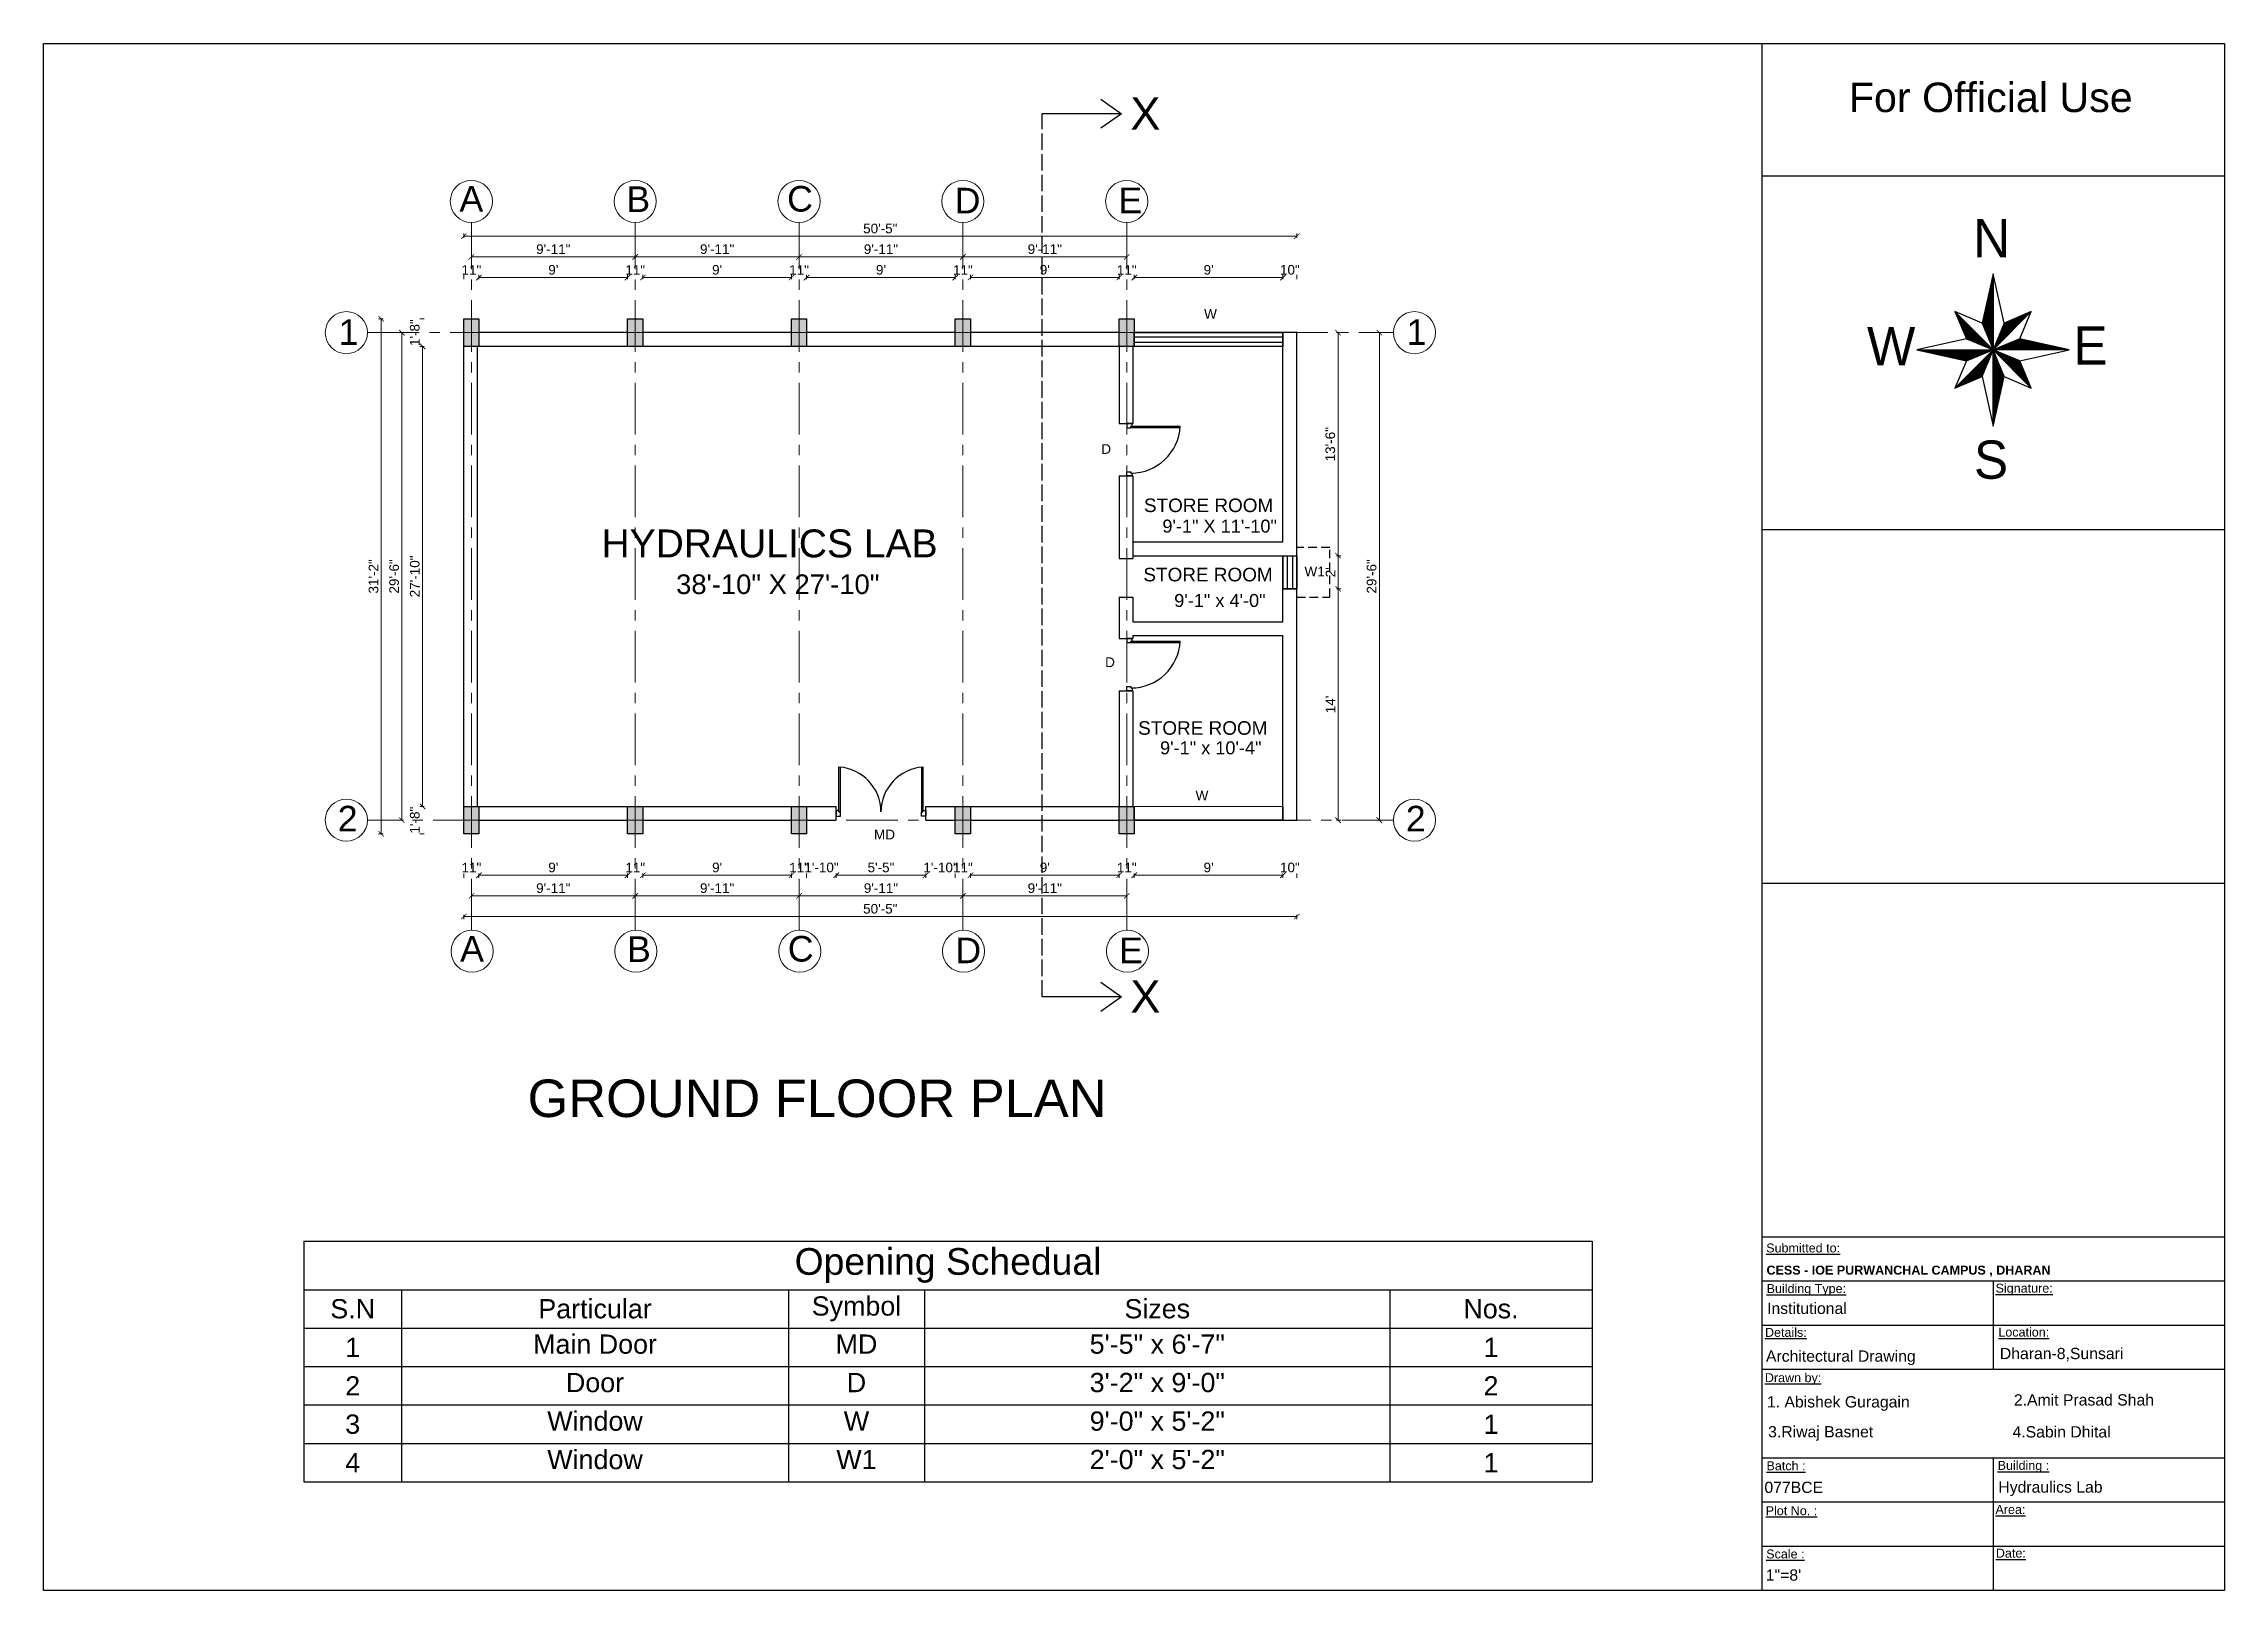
# Model space of a CAD drawing. Header units: inches. Extents: x -6800 to 96653, y -25814 to 17379.
# Drawn here: x 7342 to 8926, y -6966 to -5842 of the extents above; entities that cross this region are included whole.
import ezdxf

# ---------------------------------------------------------------- set-up
doc = ezdxf.new("R2010")
doc.units = ezdxf.units.IN
doc.header["$MEASUREMENT"] = 0
doc.header["$PDMODE"] = 34
for name, pattern in [('ACAD_ISO02W100', [15, 12, -3]), ('CENTER', [2, 1.25, -0.25, 0.25, -0.25]), ('CENTER2', [28.575, 19.05, -3.175, 3.175, -3.175]), ('DASHED2', [0.375, 0.25, -0.125])]:
    doc.linetypes.add(name, pattern=pattern)
doc.layers.add('0 @ 1', color=7, linetype='Continuous')
doc.layers.add('A-Windows', color=7, linetype='Continuous')
for name, color, linetype, lineweight in [('Cent line', 54, 'CENTER', 9), ('dimension', 50, 'Continuous', 20), ('dimension @ 1', 50, 'Continuous', 20), ('Page Format', 7, 'Continuous', 25), ('Sec line', 7, 'ACAD_ISO02W100', 13), ('text', 31, 'Continuous', 13), ('Win ele', 211, 'Continuous', 15), ('Window', 140, 'Continuous', 13)]:
    doc.layers.add(name, color=color, linetype=linetype, lineweight=lineweight)
doc.styles.add('GOTHICE', font='gothice')
doc.styles.get("Standard").update_dxf_attribs({"font": 'arial.ttf'})
doc.dimstyles.get("Standard").update_dxf_attribs({"dimtxt": 7, "dimasz": 4, "dimexe": 2, "dimexo": 2, "dimgap": 2, "dimtad": 1, "dimdec": 0, "dimzin": 0, "dimdsep": 46, "dimlunit": 4, "dimtxsty": 'Standard', "dimblk": 'ARCHTICK', "dimcen": 0.25, "dimclrd": 256, "dimclre": 256, "dimclrt": 256, "dimadec": 0, "dimazin": 0, "dimtfac": 1, "dimtdec": 0, "dimtofl": 0, "dimtmove": 0, "dimatfit": 3, "dimfxl": 1, "dimfxlon": 1, "dimtolj": 1, "dimtzin": 0, "dimlwd": -1, "dimlwe": -1, "dimarcsym": 1})

msp = doc.modelspace()

# ---------------------------------------------------------------- texts
at = {"transparency": 33554687, "style": 'GOTHICE'}
for s, p in [('N', (8744, -5997.5)), ('W', (8666.9, -6076)), ('E', (8816.8, -6075.5)), ('S', (8744.6, -6158.3))]:
    msp.add_text(s, height=27.8, dxfattribs=at).set_placement(p)
at = {"layer": 'A-Windows', "lineweight": 25}
msp.add_text('GROUND FLOOR PLAN', height=27.229, dxfattribs=at).set_placement((7694, -6621.8))
at = {"layer": 'Page Format', "attachment_point": 1}
for s, width, gutter_width, insert, char_height in [('For Official Use', 316.816, 107.1, (8653.7, -5870.6), 21.422), ('{\\LSubmitted to:}', 86.411, 1.72, (8593.7, -6713.6), 6.516), ('{\\fArial|b1|i0|c0|p34;CESS - IOE PURWANCHAL CAMPUS , DHARAN}', 231.792, 1.72, (8593.9, -6729.7), 6.516), ('{\\LBuilding Type:}', 86.411, 1.72, (8594, -6743.1), 6.516), ('{\\LSignature:}', 86.411, 1.72, (8760.3, -6742.8), 6.516), ('Institutional', 121.163, 41, (8594.3, -6756.6), 8.193), ('{\\LDetails:}', 86.411, 1.72, (8592.8, -6774.9), 6.516), ('{\\LLocation:}', 86.411, 1.72, (8762.3, -6774.7), 6.516), ('Architectural Drawing', 121.163, 41, (8593.5, -6791.3), 8.193), ('Dharan-8,Sunsari', 121.163, 41, (8763.4, -6789.4), 8.193), ('{\\LDrawn by:}', 86.411, 1.72, (8592.7, -6807.8), 6.516), ('1. Abishek Guragain', 121.163, 41, (8594.2, -6824.5), 8.193), ('2.Amit Prasad Shah', 121.163, 41, (8773.6, -6823.1), 8.193), ('3.Riwaj Basnet', 121.163, 41, (8595.1, -6846.2), 8.193), ('4.Sabin Dhital', 121.163, 41, (8772.6, -6846.3), 8.193), ('{\\LBatch :}', 86.411, 1.72, (8593.9, -6871.8), 6.516), ('{\\LBuilding :}', 86.411, 1.72, (8761.8, -6871.5), 6.516), ('077BCE', 121.163, 41, (8592.4, -6886.6), 8.19), ('Hydraulics Lab', 121.163, 41, (8762.3, -6886.4), 8.193), ('{\\LPlot No. :}', 86.411, 1.72, (8593.3, -6904.4), 6.516), ('{\\LArea:}', 86.411, 1.72, (8760.2, -6903.5), 6.52), ('{\\LScale :}', 86.411, 1.72, (8593.7, -6935.8), 6.516), ('{\\LDate:}', 86.411, 1.72, (8760.5, -6935.2), 6.52), ('1"=8\'', 121.163, 41, (8593.4, -6950.3), 8.19)]:
    msp.add_mtext_dynamic_manual_height_columns(s, width=width, gutter_width=gutter_width, heights=[0], dxfattribs=dict(at, insert=insert, char_height=char_height))
at = {"layer": 'text'}
for s, height, p in [('STORE ROOM', 9.84, (8141.7, -6182.5)), ('9\'-1" X 11\'-10"', 9.428, (8155.1, -6197.4)), ('HYDRAULICS LAB', 20.291, (7747.7, -6215.4)), ('STORE ROOM', 9.84, (8141.3, -6232.8)), ('38\'-10" X 27\'-10"', 14.232, (7801.9, -6242)), ('9\'-1" x 4\'-0"', 9.428, (8163.7, -6251.4)), ('STORE ROOM', 9.84, (8137.5, -6344.2)), ('9\'-1" x 10\'-4"', 9.428, (8153.4, -6358.4))]:
    msp.add_text(s, height=height, dxfattribs=at).set_placement(p)
at = {"layer": 'text', "attachment_point": 1}
for s, width, gutter_width, insert, char_height in [('X', 337.778, 5.82, (8131.9, -5881.4), 23.3), ('A', 269.423, 4.64, (7644.5, -5945.7), 18.6), ('B', 269.423, 4.64, (7765.7, -5946), 18.6), ('C', 269.423, 4.64, (7882.5, -5945.7), 18.6), ('D', 269.423, 4.64, (8004.2, -5947), 18.6), ('E', 269.423, 4.64, (8123.1, -5946.9), 18.6), ('1', 269.423, 4.64, (7556.7, -6042.5), 18.6), ('1', 269.423, 4.64, (8332.5, -6042.5), 18.6), ('2', 269.423, 4.64, (7556.1, -6395.8), 18.6), ('2', 269.423, 4.64, (8331.9, -6395.8), 18.6), ('A', 269.423, 4.64, (7645, -6490.3), 18.6), ('B', 269.423, 4.64, (7766.2, -6490.6), 18.6), ('C', 269.423, 4.64, (7883, -6490.3), 18.6), ('D', 269.423, 4.64, (8004.7, -6491.5), 18.6), ('E', 269.423, 4.64, (8123.6, -6491.5), 18.6), ('X', 337.778, 5.82, (8131.9, -6522.6), 23.3)]:
    msp.add_mtext_dynamic_manual_height_columns(s, width=width, gutter_width=gutter_width, heights=[0], dxfattribs=dict(at, insert=insert, char_height=char_height))
at = {"layer": 'text', "transparency": 33554687, "char_height": 7.05, "attachment_point": 1}
for s, insert in [('W', (8185.4, -6035.1)), ('D', (8110.7, -6133.2)), ('W1', (8258.3, -6222.1)), ('D', (8113.5, -6288)), ('W', (8179.2, -6384.8)), ('MD', (7945.6, -6413.1))]:
    msp.add_mtext_dynamic_manual_height_columns(s, width=1192.244, gutter_width=35.3, heights=[0], dxfattribs=dict(at, insert=insert))

# ---------------------------------------------------------------- blocks, each defined once
blk = doc.blocks.new('*D853')
at = {"layer": 'Defpoints', "color": 0, "transparency": 16777216}
for p in [(7658.7, -6012.2), (7647.7, -6042.2), (7658.7, -6042.2)]:
    blk.add_point(p, dxfattribs=at)
at = {"layer": 'dimension', "transparency": 16777216}
for p, q in [((7647.7, -6013.4), (7647.7, -6010.2)), ((7658.7, -6013.4), (7658.7, -6010.2))]:
    blk.add_line(p, q, dxfattribs=at)
at = {"layer": 'dimension', "transparency": 16777216, "insert": (7653.2, -6006.7), "char_height": 7, "attachment_point": 5}
blk.add_mtext('\\A1;11"', dxfattribs=at)
blk = doc.blocks.new('_ArchTick')
at = {"color": 0, "linetype": 'ByBlock', "const_width": 0.15}
blk.add_lwpolyline([(-0.5, -0.5), (0.5, 0.5)], dxfattribs=at)
blk = doc.blocks.new('*D852')
at = {"layer": 'Defpoints', "color": 0, "transparency": 16777216}
for p in [(7766.7, -6012.2), (7658.7, -6042.2), (7766.7, -6042.2)]:
    blk.add_point(p, dxfattribs=at)
at = {"layer": 'dimension', "transparency": 16777216}
for p, q in [((7658.7, -6013.4), (7658.7, -6010.2)), ((7658.7, -6012.2), (7766.7, -6012.2)), ((7766.7, -6013.4), (7766.7, -6010.2))]:
    blk.add_line(p, q, dxfattribs=at)
at = {"layer": 'dimension', "transparency": 16777216, "xscale": 4, "yscale": 4, "zscale": 4, "rotation": 180}
blk.add_blockref('_ArchTick', (7658.7, -6012.2), dxfattribs=at)
at = {"layer": 'dimension', "transparency": 16777216, "xscale": 4, "yscale": 4, "zscale": 4}
blk.add_blockref('_ArchTick', (7766.7, -6012.2), dxfattribs=at)
at = {"layer": 'dimension', "transparency": 16777216, "insert": (7712.7, -6006.6), "char_height": 7, "attachment_point": 5}
blk.add_mtext("\\A1;9'", dxfattribs=at)
blk = doc.blocks.new('*D851')
at = {"layer": 'Defpoints', "color": 0, "transparency": 16777216}
for p in [(7777.7, -6012.2), (7766.7, -6042.2), (7777.7, -6042.2)]:
    blk.add_point(p, dxfattribs=at)
at = {"layer": 'dimension', "transparency": 16777216}
for p, q in [((7766.7, -6013.4), (7766.7, -6010.2)), ((7777.7, -6013.4), (7777.7, -6010.2))]:
    blk.add_line(p, q, dxfattribs=at)
at = {"layer": 'dimension', "transparency": 16777216, "insert": (7772.2, -6006.7), "char_height": 7, "attachment_point": 5}
blk.add_mtext('\\A1;11"', dxfattribs=at)
blk = doc.blocks.new('*D850')
at = {"layer": 'Defpoints', "color": 0, "transparency": 16777216}
for p in [(7885.7, -6012.2), (7777.7, -6042.2), (7885.7, -6042.2)]:
    blk.add_point(p, dxfattribs=at)
at = {"layer": 'dimension', "transparency": 16777216}
for p, q in [((7777.7, -6013.4), (7777.7, -6010.2)), ((7777.7, -6012.2), (7885.7, -6012.2)), ((7885.7, -6013.4), (7885.7, -6010.2))]:
    blk.add_line(p, q, dxfattribs=at)
at = {"layer": 'dimension', "transparency": 16777216, "xscale": 4, "yscale": 4, "zscale": 4, "rotation": 180}
blk.add_blockref('_ArchTick', (7777.7, -6012.2), dxfattribs=at)
at = {"layer": 'dimension', "transparency": 16777216, "xscale": 4, "yscale": 4, "zscale": 4}
blk.add_blockref('_ArchTick', (7885.7, -6012.2), dxfattribs=at)
at = {"layer": 'dimension', "transparency": 16777216, "insert": (7831.7, -6006.6), "char_height": 7, "attachment_point": 5}
blk.add_mtext("\\A1;9'", dxfattribs=at)
blk = doc.blocks.new('*D849')
at = {"layer": 'Defpoints', "color": 0, "transparency": 16777216}
for p in [(7896.7, -6012.2), (7885.7, -6042.2), (7896.7, -6042.2)]:
    blk.add_point(p, dxfattribs=at)
at = {"layer": 'dimension', "transparency": 16777216}
for p, q in [((7885.7, -6013.4), (7885.7, -6010.2)), ((7896.7, -6013.4), (7896.7, -6010.2))]:
    blk.add_line(p, q, dxfattribs=at)
at = {"layer": 'dimension', "transparency": 16777216, "insert": (7891.2, -6006.7), "char_height": 7, "attachment_point": 5}
blk.add_mtext('\\A1;11"', dxfattribs=at)
blk = doc.blocks.new('*D848')
at = {"layer": 'Defpoints', "color": 0, "transparency": 16777216}
for p in [(8004.7, -6012.2), (7896.7, -6042.2), (8004.7, -6042.2)]:
    blk.add_point(p, dxfattribs=at)
at = {"layer": 'dimension', "transparency": 16777216}
for p, q in [((7896.7, -6013.4), (7896.7, -6010.2)), ((7896.7, -6012.2), (8004.7, -6012.2)), ((8004.7, -6013.4), (8004.7, -6010.2))]:
    blk.add_line(p, q, dxfattribs=at)
at = {"layer": 'dimension', "transparency": 16777216, "xscale": 4, "yscale": 4, "zscale": 4, "rotation": 180}
blk.add_blockref('_ArchTick', (7896.7, -6012.2), dxfattribs=at)
at = {"layer": 'dimension', "transparency": 16777216, "xscale": 4, "yscale": 4, "zscale": 4}
blk.add_blockref('_ArchTick', (8004.7, -6012.2), dxfattribs=at)
at = {"layer": 'dimension', "transparency": 16777216, "insert": (7950.7, -6006.6), "char_height": 7, "attachment_point": 5}
blk.add_mtext("\\A1;9'", dxfattribs=at)
blk = doc.blocks.new('*D847')
at = {"layer": 'Defpoints', "color": 0, "transparency": 16777216}
for p in [(8015.7, -6012.2), (8004.7, -6042.2), (8015.7, -6042.2)]:
    blk.add_point(p, dxfattribs=at)
at = {"layer": 'dimension', "transparency": 16777216}
for p, q in [((8004.7, -6013.4), (8004.7, -6010.2)), ((8015.7, -6013.4), (8015.7, -6010.2))]:
    blk.add_line(p, q, dxfattribs=at)
at = {"layer": 'dimension', "transparency": 16777216, "insert": (8010.2, -6006.7), "char_height": 7, "attachment_point": 5}
blk.add_mtext('\\A1;11"', dxfattribs=at)
blk = doc.blocks.new('*D846')
at = {"layer": 'Defpoints', "color": 0, "transparency": 16777216}
for p in [(8123.7, -6012.2), (8015.7, -6042.2), (8123.7, -6042.2)]:
    blk.add_point(p, dxfattribs=at)
at = {"layer": 'dimension', "transparency": 16777216}
for p, q in [((8015.7, -6013.4), (8015.7, -6010.2)), ((8015.7, -6012.2), (8123.7, -6012.2)), ((8123.7, -6013.4), (8123.7, -6010.2))]:
    blk.add_line(p, q, dxfattribs=at)
at = {"layer": 'dimension', "transparency": 16777216, "xscale": 4, "yscale": 4, "zscale": 4, "rotation": 180}
blk.add_blockref('_ArchTick', (8015.7, -6012.2), dxfattribs=at)
at = {"layer": 'dimension', "transparency": 16777216, "xscale": 4, "yscale": 4, "zscale": 4}
blk.add_blockref('_ArchTick', (8123.7, -6012.2), dxfattribs=at)
at = {"layer": 'dimension', "transparency": 16777216, "insert": (8069.7, -6006.6), "char_height": 7, "attachment_point": 5}
blk.add_mtext("\\A1;9'", dxfattribs=at)
blk = doc.blocks.new('*D845')
at = {"layer": 'Defpoints', "color": 0, "transparency": 16777216}
for p in [(8134.7, -6012.2), (8123.7, -6042.2), (8134.7, -6042.2)]:
    blk.add_point(p, dxfattribs=at)
at = {"layer": 'dimension', "transparency": 16777216}
for p, q in [((8123.7, -6013.4), (8123.7, -6010.2)), ((8134.7, -6013.4), (8134.7, -6010.2))]:
    blk.add_line(p, q, dxfattribs=at)
at = {"layer": 'dimension', "transparency": 16777216, "insert": (8129.2, -6006.7), "char_height": 7, "attachment_point": 5}
blk.add_mtext('\\A1;11"', dxfattribs=at)
blk = doc.blocks.new('*D844')
at = {"layer": 'Defpoints', "color": 0, "transparency": 16777216}
for p in [(8242.7, -6012.2), (8134.7, -6042.2), (8242.7, -6052.2)]:
    blk.add_point(p, dxfattribs=at)
at = {"layer": 'dimension', "transparency": 16777216}
for p, q in [((8134.7, -6013.4), (8134.7, -6010.2)), ((8134.7, -6012.2), (8242.7, -6012.2)), ((8242.7, -6013.4), (8242.7, -6010.2))]:
    blk.add_line(p, q, dxfattribs=at)
at = {"layer": 'dimension', "transparency": 16777216, "xscale": 4, "yscale": 4, "zscale": 4, "rotation": 180}
blk.add_blockref('_ArchTick', (8134.7, -6012.2), dxfattribs=at)
at = {"layer": 'dimension', "transparency": 16777216, "xscale": 4, "yscale": 4, "zscale": 4}
blk.add_blockref('_ArchTick', (8242.7, -6012.2), dxfattribs=at)
at = {"layer": 'dimension', "transparency": 16777216, "insert": (8188.7, -6006.6), "char_height": 7, "attachment_point": 5}
blk.add_mtext("\\A1;9'", dxfattribs=at)
blk = doc.blocks.new('*D843')
at = {"layer": 'Defpoints', "color": 0, "transparency": 16777216}
for p in [(8252.7, -6012.2), (8242.7, -6052.2), (8252.7, -6052.2)]:
    blk.add_point(p, dxfattribs=at)
at = {"layer": 'dimension', "transparency": 16777216}
for p, q in [((8242.7, -6013.4), (8242.7, -6010.2)), ((8252.7, -6013.4), (8252.7, -6010.2))]:
    blk.add_line(p, q, dxfattribs=at)
at = {"layer": 'dimension', "transparency": 16777216, "insert": (8247.7, -6006.6), "char_height": 7, "attachment_point": 5}
blk.add_mtext('\\A1;10"', dxfattribs=at)
blk = doc.blocks.new('*D842')
at = {"layer": 'Defpoints', "color": 0, "transparency": 16777216}
for p in [(7772.2, -5997.2), (7653.2, -6042.2), (7772.2, -6042.2)]:
    blk.add_point(p, dxfattribs=at)
at = {"layer": 'dimension', "transparency": 16777216}
for p, q in [((7653.2, -5998.4), (7653.2, -5995.2)), ((7653.2, -5997.2), (7772.2, -5997.2)), ((7772.2, -5998.4), (7772.2, -5995.2))]:
    blk.add_line(p, q, dxfattribs=at)
at = {"layer": 'dimension', "transparency": 16777216, "xscale": 4, "yscale": 4, "zscale": 4, "rotation": 180}
blk.add_blockref('_ArchTick', (7653.2, -5997.2), dxfattribs=at)
at = {"layer": 'dimension', "transparency": 16777216, "xscale": 4, "yscale": 4, "zscale": 4}
blk.add_blockref('_ArchTick', (7772.2, -5997.2), dxfattribs=at)
at = {"layer": 'dimension', "transparency": 16777216, "insert": (7712.7, -5991.6), "char_height": 7, "attachment_point": 5}
blk.add_mtext('\\A1;9\'-11"', dxfattribs=at)
blk = doc.blocks.new('*D841')
at = {"layer": 'Defpoints', "color": 0, "transparency": 16777216}
for p in [(7891.2, -5997.2), (7772.2, -6042.2), (7891.2, -6042.2)]:
    blk.add_point(p, dxfattribs=at)
at = {"layer": 'dimension', "transparency": 16777216}
for p, q in [((7772.2, -5998.4), (7772.2, -5995.2)), ((7772.2, -5997.2), (7891.2, -5997.2)), ((7891.2, -5998.4), (7891.2, -5995.2))]:
    blk.add_line(p, q, dxfattribs=at)
at = {"layer": 'dimension', "transparency": 16777216, "xscale": 4, "yscale": 4, "zscale": 4, "rotation": 180}
blk.add_blockref('_ArchTick', (7772.2, -5997.2), dxfattribs=at)
at = {"layer": 'dimension', "transparency": 16777216, "xscale": 4, "yscale": 4, "zscale": 4}
blk.add_blockref('_ArchTick', (7891.2, -5997.2), dxfattribs=at)
at = {"layer": 'dimension', "transparency": 16777216, "insert": (7831.7, -5991.6), "char_height": 7, "attachment_point": 5}
blk.add_mtext('\\A1;9\'-11"', dxfattribs=at)
blk = doc.blocks.new('*D840')
at = {"layer": 'Defpoints', "color": 0, "transparency": 16777216}
for p in [(8010.2, -5997.2), (7891.2, -6042.2), (8010.2, -6042.2)]:
    blk.add_point(p, dxfattribs=at)
at = {"layer": 'dimension', "transparency": 16777216}
for p, q in [((7891.2, -5998.4), (7891.2, -5995.2)), ((7891.2, -5997.2), (8010.2, -5997.2)), ((8010.2, -5998.4), (8010.2, -5995.2))]:
    blk.add_line(p, q, dxfattribs=at)
at = {"layer": 'dimension', "transparency": 16777216, "xscale": 4, "yscale": 4, "zscale": 4, "rotation": 180}
blk.add_blockref('_ArchTick', (7891.2, -5997.2), dxfattribs=at)
at = {"layer": 'dimension', "transparency": 16777216, "xscale": 4, "yscale": 4, "zscale": 4}
blk.add_blockref('_ArchTick', (8010.2, -5997.2), dxfattribs=at)
at = {"layer": 'dimension', "transparency": 16777216, "insert": (7950.7, -5991.6), "char_height": 7, "attachment_point": 5}
blk.add_mtext('\\A1;9\'-11"', dxfattribs=at)
blk = doc.blocks.new('*D839')
at = {"layer": 'Defpoints', "color": 0, "transparency": 16777216}
for p in [(8129.2, -5997.2), (8010.2, -6042.2), (8129.2, -6042.2)]:
    blk.add_point(p, dxfattribs=at)
at = {"layer": 'dimension', "transparency": 16777216}
for p, q in [((8010.2, -5998.4), (8010.2, -5995.2)), ((8010.2, -5997.2), (8129.2, -5997.2)), ((8129.2, -5998.4), (8129.2, -5995.2))]:
    blk.add_line(p, q, dxfattribs=at)
at = {"layer": 'dimension', "transparency": 16777216, "xscale": 4, "yscale": 4, "zscale": 4, "rotation": 180}
blk.add_blockref('_ArchTick', (8010.2, -5997.2), dxfattribs=at)
at = {"layer": 'dimension', "transparency": 16777216, "xscale": 4, "yscale": 4, "zscale": 4}
blk.add_blockref('_ArchTick', (8129.2, -5997.2), dxfattribs=at)
at = {"layer": 'dimension', "transparency": 16777216, "insert": (8069.7, -5991.6), "char_height": 7, "attachment_point": 5}
blk.add_mtext('\\A1;9\'-11"', dxfattribs=at)
blk = doc.blocks.new('*D838')
at = {"layer": 'Defpoints', "color": 0, "transparency": 16777216}
for p in [(7647.7, -5982.2), (7647.7, -6042.2), (8252.7, -6052.2)]:
    blk.add_point(p, dxfattribs=at)
at = {"layer": 'dimension', "transparency": 16777216}
for p, q in [((7647.7, -5983.4), (7647.7, -5980.2)), ((8252.7, -5982.2), (7647.7, -5982.2)), ((8252.7, -5983.4), (8252.7, -5980.2))]:
    blk.add_line(p, q, dxfattribs=at)
at = {"layer": 'dimension', "transparency": 16777216, "xscale": 4, "yscale": 4, "zscale": 4, "rotation": 180}
blk.add_blockref('_ArchTick', (7647.7, -5982.2), dxfattribs=at)
at = {"layer": 'dimension', "transparency": 16777216, "xscale": 4, "yscale": 4, "zscale": 4}
blk.add_blockref('_ArchTick', (8252.7, -5982.2), dxfattribs=at)
at = {"layer": 'dimension', "transparency": 16777216, "insert": (7950.2, -5976.6), "char_height": 7, "attachment_point": 5}
blk.add_mtext('\\A1;50\'-5"', dxfattribs=at)
blk = doc.blocks.new('*D837')
at = {"layer": 'Defpoints', "color": 0, "transparency": 16777216}
for p in [(7647.7, -6042.2), (7617.7, -6062.2), (7647.7, -6062.2)]:
    blk.add_point(p, dxfattribs=at)
at = {"layer": 'dimension', "transparency": 16777216}
for p, q in [((7619, -6042.2), (7615.7, -6042.2)), ((7619, -6062.2), (7615.7, -6062.2))]:
    blk.add_line(p, q, dxfattribs=at)
at = {"layer": 'dimension', "transparency": 16777216, "insert": (7612.1, -6052.2), "char_height": 7, "attachment_point": 5, "rotation": 90}
blk.add_mtext('\\A1;1\'-8"', dxfattribs=at)
blk = doc.blocks.new('*D836')
at = {"layer": 'Defpoints', "color": 0, "transparency": 16777216}
for p in [(7647.7, -6062.2), (7617.7, -6396.2), (7647.7, -6396.2)]:
    blk.add_point(p, dxfattribs=at)
at = {"layer": 'dimension', "transparency": 16777216}
for p, q in [((7619, -6062.2), (7615.7, -6062.2)), ((7617.7, -6062.2), (7617.7, -6396.2)), ((7619, -6396.2), (7615.7, -6396.2))]:
    blk.add_line(p, q, dxfattribs=at)
at = {"layer": 'dimension', "transparency": 16777216, "xscale": 4, "yscale": 4, "zscale": 4}
for p, rotation in [((7617.7, -6062.2), 90), ((7617.7, -6396.2), 270)]:
    blk.add_blockref('_ArchTick', p, dxfattribs=dict(at, rotation=rotation))
at = {"layer": 'dimension', "transparency": 16777216, "insert": (7612.1, -6229.2), "char_height": 7, "attachment_point": 5, "rotation": 90}
blk.add_mtext('\\A1;27\'-10"', dxfattribs=at)
blk = doc.blocks.new('*D835')
at = {"layer": 'Defpoints', "color": 0, "transparency": 16777216}
for p in [(7647.7, -6396.2), (7617.7, -6416.2), (7647.7, -6416.2)]:
    blk.add_point(p, dxfattribs=at)
at = {"layer": 'dimension', "transparency": 16777216}
for p, q in [((7619, -6396.2), (7615.7, -6396.2)), ((7619, -6416.2), (7615.7, -6416.2))]:
    blk.add_line(p, q, dxfattribs=at)
at = {"layer": 'dimension', "transparency": 16777216, "insert": (7612.1, -6406.2), "char_height": 7, "attachment_point": 5, "rotation": 90}
blk.add_mtext('\\A1;1\'-8"', dxfattribs=at)
blk = doc.blocks.new('*D834')
at = {"layer": 'Defpoints', "color": 0, "transparency": 16777216}
for p in [(7647.7, -6052.2), (7602.7, -6406.2), (7647.7, -6406.2)]:
    blk.add_point(p, dxfattribs=at)
at = {"layer": 'dimension', "transparency": 16777216}
for p, q in [((7604, -6052.2), (7600.7, -6052.2)), ((7602.7, -6052.2), (7602.7, -6406.2)), ((7604, -6406.2), (7600.7, -6406.2))]:
    blk.add_line(p, q, dxfattribs=at)
at = {"layer": 'dimension', "transparency": 16777216, "xscale": 4, "yscale": 4, "zscale": 4}
for p, rotation in [((7602.7, -6052.2), 90), ((7602.7, -6406.2), 270)]:
    blk.add_blockref('_ArchTick', p, dxfattribs=dict(at, rotation=rotation))
at = {"layer": 'dimension', "transparency": 16777216, "insert": (7597.1, -6229.2), "char_height": 7, "attachment_point": 5, "rotation": 90}
blk.add_mtext('\\A1;29\'-6"', dxfattribs=at)
blk = doc.blocks.new('*D833')
at = {"layer": 'Defpoints', "color": 0, "transparency": 16777216}
for p in [(7587.7, -6042.2), (7647.7, -6042.2), (7647.7, -6416.2)]:
    blk.add_point(p, dxfattribs=at)
at = {"layer": 'dimension', "transparency": 16777216}
for p, q in [((7589, -6042.2), (7585.7, -6042.2)), ((7587.7, -6416.2), (7587.7, -6042.2)), ((7589, -6416.2), (7585.7, -6416.2))]:
    blk.add_line(p, q, dxfattribs=at)
at = {"layer": 'dimension', "transparency": 16777216, "xscale": 4, "yscale": 4, "zscale": 4}
for p, rotation in [((7587.7, -6042.2), 90), ((7587.7, -6416.2), 270)]:
    blk.add_blockref('_ArchTick', p, dxfattribs=dict(at, rotation=rotation))
at = {"layer": 'dimension', "transparency": 16777216, "insert": (7582.1, -6229.2), "char_height": 7, "attachment_point": 5, "rotation": 90}
blk.add_mtext('\\A1;31\'-2"', dxfattribs=at)
blk = doc.blocks.new('*D832')
at = {"layer": 'Defpoints', "color": 0, "transparency": 16777216}
for p in [(7647.7, -6416.2), (7658.7, -6416.2), (7658.7, -6446.2)]:
    blk.add_point(p, dxfattribs=at)
at = {"layer": 'dimension', "transparency": 16777216}
for p, q in [((7647.7, -6444.9), (7647.7, -6448.2)), ((7658.7, -6444.9), (7658.7, -6448.2))]:
    blk.add_line(p, q, dxfattribs=at)
at = {"layer": 'dimension', "transparency": 16777216, "insert": (7653.2, -6440.7), "char_height": 7, "attachment_point": 5}
blk.add_mtext('\\A1;11"', dxfattribs=at)
blk = doc.blocks.new('*D831')
at = {"layer": 'Defpoints', "color": 0, "transparency": 16777216}
for p in [(7658.7, -6416.2), (7766.7, -6416.2), (7766.7, -6446.2)]:
    blk.add_point(p, dxfattribs=at)
at = {"layer": 'dimension', "transparency": 16777216}
for p, q in [((7658.7, -6444.9), (7658.7, -6448.2)), ((7658.7, -6446.2), (7766.7, -6446.2)), ((7766.7, -6444.9), (7766.7, -6448.2))]:
    blk.add_line(p, q, dxfattribs=at)
at = {"layer": 'dimension', "transparency": 16777216, "xscale": 4, "yscale": 4, "zscale": 4, "rotation": 180}
blk.add_blockref('_ArchTick', (7658.7, -6446.2), dxfattribs=at)
at = {"layer": 'dimension', "transparency": 16777216, "xscale": 4, "yscale": 4, "zscale": 4}
blk.add_blockref('_ArchTick', (7766.7, -6446.2), dxfattribs=at)
at = {"layer": 'dimension', "transparency": 16777216, "insert": (7712.7, -6440.6), "char_height": 7, "attachment_point": 5}
blk.add_mtext("\\A1;9'", dxfattribs=at)
blk = doc.blocks.new('*D830')
at = {"layer": 'Defpoints', "color": 0, "transparency": 16777216}
for p in [(7766.7, -6416.2), (7777.7, -6416.2), (7777.7, -6446.2)]:
    blk.add_point(p, dxfattribs=at)
at = {"layer": 'dimension', "transparency": 16777216}
for p, q in [((7766.7, -6444.9), (7766.7, -6448.2)), ((7777.7, -6444.9), (7777.7, -6448.2))]:
    blk.add_line(p, q, dxfattribs=at)
at = {"layer": 'dimension', "transparency": 16777216, "insert": (7772.2, -6440.7), "char_height": 7, "attachment_point": 5}
blk.add_mtext('\\A1;11"', dxfattribs=at)
blk = doc.blocks.new('*D829')
at = {"layer": 'Defpoints', "color": 0, "transparency": 16777216}
for p in [(7777.7, -6416.2), (7885.7, -6416.2), (7885.7, -6446.2)]:
    blk.add_point(p, dxfattribs=at)
at = {"layer": 'dimension', "transparency": 16777216}
for p, q in [((7777.7, -6444.9), (7777.7, -6448.2)), ((7777.7, -6446.2), (7885.7, -6446.2)), ((7885.7, -6444.9), (7885.7, -6448.2))]:
    blk.add_line(p, q, dxfattribs=at)
at = {"layer": 'dimension', "transparency": 16777216, "xscale": 4, "yscale": 4, "zscale": 4, "rotation": 180}
blk.add_blockref('_ArchTick', (7777.7, -6446.2), dxfattribs=at)
at = {"layer": 'dimension', "transparency": 16777216, "xscale": 4, "yscale": 4, "zscale": 4}
blk.add_blockref('_ArchTick', (7885.7, -6446.2), dxfattribs=at)
at = {"layer": 'dimension', "transparency": 16777216, "insert": (7831.7, -6440.6), "char_height": 7, "attachment_point": 5}
blk.add_mtext("\\A1;9'", dxfattribs=at)
blk = doc.blocks.new('*D828')
at = {"layer": 'Defpoints', "color": 0, "transparency": 16777216}
for p in [(7885.7, -6416.2), (7896.7, -6416.2), (7896.7, -6446.2)]:
    blk.add_point(p, dxfattribs=at)
at = {"layer": 'dimension', "transparency": 16777216}
for p, q in [((7885.7, -6444.9), (7885.7, -6448.2)), ((7896.7, -6444.9), (7896.7, -6448.2))]:
    blk.add_line(p, q, dxfattribs=at)
at = {"layer": 'dimension', "transparency": 16777216, "insert": (7891.2, -6440.7), "char_height": 7, "attachment_point": 5}
blk.add_mtext('\\A1;11"', dxfattribs=at)
blk = doc.blocks.new('*D827')
at = {"layer": 'Defpoints', "color": 0, "transparency": 16777216}
for p in [(7918.2, -6406.2), (7896.7, -6416.2), (7918.2, -6446.2)]:
    blk.add_point(p, dxfattribs=at)
at = {"layer": 'dimension', "transparency": 16777216}
for p, q in [((7896.7, -6444.9), (7896.7, -6448.2)), ((7918.2, -6444.9), (7918.2, -6448.2))]:
    blk.add_line(p, q, dxfattribs=at)
at = {"layer": 'dimension', "transparency": 16777216, "insert": (7907.5, -6440.6), "char_height": 7, "attachment_point": 5}
blk.add_mtext('\\A1;1\'-10"', dxfattribs=at)
blk = doc.blocks.new('*D826')
at = {"layer": 'Defpoints', "color": 0, "transparency": 16777216}
for p in [(7918.2, -6406.2), (7983.2, -6406.2), (7983.2, -6446.2)]:
    blk.add_point(p, dxfattribs=at)
at = {"layer": 'dimension', "transparency": 16777216}
for p, q in [((7918.2, -6444.9), (7918.2, -6448.2)), ((7918.2, -6446.2), (7983.2, -6446.2)), ((7983.2, -6444.9), (7983.2, -6448.2))]:
    blk.add_line(p, q, dxfattribs=at)
at = {"layer": 'dimension', "transparency": 16777216, "xscale": 4, "yscale": 4, "zscale": 4, "rotation": 180}
blk.add_blockref('_ArchTick', (7918.2, -6446.2), dxfattribs=at)
at = {"layer": 'dimension', "transparency": 16777216, "xscale": 4, "yscale": 4, "zscale": 4}
blk.add_blockref('_ArchTick', (7983.2, -6446.2), dxfattribs=at)
at = {"layer": 'dimension', "transparency": 16777216, "insert": (7950.7, -6440.6), "char_height": 7, "attachment_point": 5}
blk.add_mtext('\\A1;5\'-5"', dxfattribs=at)
blk = doc.blocks.new('*D825')
at = {"layer": 'Defpoints', "color": 0, "transparency": 16777216}
for p in [(7983.2, -6406.2), (8004.7, -6416.2), (8004.7, -6446.2)]:
    blk.add_point(p, dxfattribs=at)
at = {"layer": 'dimension', "transparency": 16777216}
for p, q in [((7983.2, -6444.9), (7983.2, -6448.2)), ((8004.7, -6444.9), (8004.7, -6448.2))]:
    blk.add_line(p, q, dxfattribs=at)
at = {"layer": 'dimension', "transparency": 16777216, "insert": (7994, -6440.6), "char_height": 7, "attachment_point": 5}
blk.add_mtext('\\A1;1\'-10"', dxfattribs=at)
blk = doc.blocks.new('*D824')
at = {"layer": 'Defpoints', "color": 0, "transparency": 16777216}
for p in [(8004.7, -6416.2), (8015.7, -6416.2), (8015.7, -6446.2)]:
    blk.add_point(p, dxfattribs=at)
at = {"layer": 'dimension', "transparency": 16777216}
for p, q in [((8004.7, -6444.9), (8004.7, -6448.2)), ((8015.7, -6444.9), (8015.7, -6448.2))]:
    blk.add_line(p, q, dxfattribs=at)
at = {"layer": 'dimension', "transparency": 16777216, "insert": (8010.2, -6440.7), "char_height": 7, "attachment_point": 5}
blk.add_mtext('\\A1;11"', dxfattribs=at)
blk = doc.blocks.new('*D823')
at = {"layer": 'Defpoints', "color": 0, "transparency": 16777216}
for p in [(8015.7, -6416.2), (8123.7, -6416.2), (8123.7, -6446.2)]:
    blk.add_point(p, dxfattribs=at)
at = {"layer": 'dimension', "transparency": 16777216}
for p, q in [((8015.7, -6444.9), (8015.7, -6448.2)), ((8015.7, -6446.2), (8123.7, -6446.2)), ((8123.7, -6444.9), (8123.7, -6448.2))]:
    blk.add_line(p, q, dxfattribs=at)
at = {"layer": 'dimension', "transparency": 16777216, "xscale": 4, "yscale": 4, "zscale": 4, "rotation": 180}
blk.add_blockref('_ArchTick', (8015.7, -6446.2), dxfattribs=at)
at = {"layer": 'dimension', "transparency": 16777216, "xscale": 4, "yscale": 4, "zscale": 4}
blk.add_blockref('_ArchTick', (8123.7, -6446.2), dxfattribs=at)
at = {"layer": 'dimension', "transparency": 16777216, "insert": (8069.7, -6440.6), "char_height": 7, "attachment_point": 5}
blk.add_mtext("\\A1;9'", dxfattribs=at)
blk = doc.blocks.new('*D822')
at = {"layer": 'Defpoints', "color": 0, "transparency": 16777216}
for p in [(8123.7, -6416.2), (8134.7, -6416.2), (8134.7, -6446.2)]:
    blk.add_point(p, dxfattribs=at)
at = {"layer": 'dimension', "transparency": 16777216}
for p, q in [((8123.7, -6444.9), (8123.7, -6448.2)), ((8134.7, -6444.9), (8134.7, -6448.2))]:
    blk.add_line(p, q, dxfattribs=at)
at = {"layer": 'dimension', "transparency": 16777216, "insert": (8129.2, -6440.7), "char_height": 7, "attachment_point": 5}
blk.add_mtext('\\A1;11"', dxfattribs=at)
blk = doc.blocks.new('*D821')
at = {"layer": 'Defpoints', "color": 0, "transparency": 16777216}
for p in [(8242.7, -6406.2), (8134.7, -6416.2), (8242.7, -6446.2)]:
    blk.add_point(p, dxfattribs=at)
at = {"layer": 'dimension', "transparency": 16777216}
for p, q in [((8134.7, -6444.9), (8134.7, -6448.2)), ((8134.7, -6446.2), (8242.7, -6446.2)), ((8242.7, -6444.9), (8242.7, -6448.2))]:
    blk.add_line(p, q, dxfattribs=at)
at = {"layer": 'dimension', "transparency": 16777216, "xscale": 4, "yscale": 4, "zscale": 4, "rotation": 180}
blk.add_blockref('_ArchTick', (8134.7, -6446.2), dxfattribs=at)
at = {"layer": 'dimension', "transparency": 16777216, "xscale": 4, "yscale": 4, "zscale": 4}
blk.add_blockref('_ArchTick', (8242.7, -6446.2), dxfattribs=at)
at = {"layer": 'dimension', "transparency": 16777216, "insert": (8188.7, -6440.6), "char_height": 7, "attachment_point": 5}
blk.add_mtext("\\A1;9'", dxfattribs=at)
blk = doc.blocks.new('*D820')
at = {"layer": 'Defpoints', "color": 0, "transparency": 16777216}
for p in [(8242.7, -6406.2), (8252.7, -6406.2), (8252.7, -6446.2)]:
    blk.add_point(p, dxfattribs=at)
at = {"layer": 'dimension', "transparency": 16777216}
for p, q in [((8242.7, -6444.9), (8242.7, -6448.2)), ((8252.7, -6444.9), (8252.7, -6448.2))]:
    blk.add_line(p, q, dxfattribs=at)
at = {"layer": 'dimension', "transparency": 16777216, "insert": (8247.7, -6440.6), "char_height": 7, "attachment_point": 5}
blk.add_mtext('\\A1;10"', dxfattribs=at)
blk = doc.blocks.new('*D819')
at = {"layer": 'Defpoints', "color": 0, "transparency": 16777216}
for p in [(8252.7, -6406.2), (7647.7, -6416.2), (7647.7, -6476.2)]:
    blk.add_point(p, dxfattribs=at)
at = {"layer": 'dimension', "transparency": 16777216}
for p, q in [((7647.7, -6474.9), (7647.7, -6478.2)), ((8252.7, -6476.2), (7647.7, -6476.2)), ((8252.7, -6474.9), (8252.7, -6478.2))]:
    blk.add_line(p, q, dxfattribs=at)
at = {"layer": 'dimension', "transparency": 16777216, "xscale": 4, "yscale": 4, "zscale": 4, "rotation": 180}
blk.add_blockref('_ArchTick', (7647.7, -6476.2), dxfattribs=at)
at = {"layer": 'dimension', "transparency": 16777216, "xscale": 4, "yscale": 4, "zscale": 4}
blk.add_blockref('_ArchTick', (8252.7, -6476.2), dxfattribs=at)
at = {"layer": 'dimension', "transparency": 16777216, "insert": (7950.2, -6470.6), "char_height": 7, "attachment_point": 5}
blk.add_mtext('\\A1;50\'-5"', dxfattribs=at)
blk = doc.blocks.new('*D818')
at = {"layer": 'Defpoints', "color": 0, "transparency": 16777216}
for p in [(8252.7, -6238.2), (8282.7, -6238.2), (8252.7, -6406.2)]:
    blk.add_point(p, dxfattribs=at)
at = {"layer": 'dimension', "transparency": 16777216}
for p, q in [((8281.5, -6238.2), (8284.7, -6238.2)), ((8282.7, -6406.2), (8282.7, -6238.2)), ((8281.5, -6406.2), (8284.7, -6406.2))]:
    blk.add_line(p, q, dxfattribs=at)
at = {"layer": 'dimension', "transparency": 16777216, "xscale": 4, "yscale": 4, "zscale": 4}
for p, rotation in [((8282.7, -6238.2), 90), ((8282.7, -6406.2), 270)]:
    blk.add_blockref('_ArchTick', p, dxfattribs=dict(at, rotation=rotation))
at = {"layer": 'dimension', "transparency": 16777216, "insert": (8277.2, -6322.2), "char_height": 7, "attachment_point": 5, "rotation": 90}
blk.add_mtext("\\A1;14'", dxfattribs=at)
blk = doc.blocks.new('*D817')
at = {"layer": 'Defpoints', "color": 0, "transparency": 16777216}
for p in [(8252.7, -6214.2), (8282.7, -6214.2), (8252.7, -6238.2)]:
    blk.add_point(p, dxfattribs=at)
at = {"layer": 'dimension', "transparency": 16777216}
for p, q in [((8281.5, -6214.2), (8284.7, -6214.2)), ((8282.7, -6238.2), (8282.7, -6214.2)), ((8281.5, -6238.2), (8284.7, -6238.2))]:
    blk.add_line(p, q, dxfattribs=at)
at = {"layer": 'dimension', "transparency": 16777216, "xscale": 4, "yscale": 4, "zscale": 4}
for p, rotation in [((8282.7, -6214.2), 90), ((8282.7, -6238.2), 270)]:
    blk.add_blockref('_ArchTick', p, dxfattribs=dict(at, rotation=rotation))
at = {"layer": 'dimension', "transparency": 16777216, "insert": (8277.2, -6226.2), "char_height": 7, "attachment_point": 5, "rotation": 90}
blk.add_mtext("\\A1;2'", dxfattribs=at)
blk = doc.blocks.new('*D816')
at = {"layer": 'Defpoints', "color": 0, "transparency": 16777216}
for p in [(8252.7, -6052.2), (8282.7, -6052.2), (8252.7, -6214.2)]:
    blk.add_point(p, dxfattribs=at)
at = {"layer": 'dimension', "transparency": 16777216}
for p, q in [((8281.5, -6052.2), (8284.7, -6052.2)), ((8282.7, -6214.2), (8282.7, -6052.2)), ((8281.5, -6214.2), (8284.7, -6214.2))]:
    blk.add_line(p, q, dxfattribs=at)
at = {"layer": 'dimension', "transparency": 16777216, "xscale": 4, "yscale": 4, "zscale": 4}
for p, rotation in [((8282.7, -6052.2), 90), ((8282.7, -6214.2), 270)]:
    blk.add_blockref('_ArchTick', p, dxfattribs=dict(at, rotation=rotation))
at = {"layer": 'dimension', "transparency": 16777216, "insert": (8277.1, -6133.2), "char_height": 7, "attachment_point": 5, "rotation": 90}
blk.add_mtext('\\A1;13\'-6"', dxfattribs=at)
blk = doc.blocks.new('*D815')
at = {"layer": 'Defpoints', "color": 0, "transparency": 16777216}
for p in [(8252.7, -6052.2), (8252.7, -6406.2), (8312.7, -6406.2)]:
    blk.add_point(p, dxfattribs=at)
at = {"layer": 'dimension', "transparency": 16777216}
for p, q in [((8311.5, -6052.2), (8314.7, -6052.2)), ((8312.7, -6052.2), (8312.7, -6406.2)), ((8311.5, -6406.2), (8314.7, -6406.2))]:
    blk.add_line(p, q, dxfattribs=at)
at = {"layer": 'dimension', "transparency": 16777216, "xscale": 4, "yscale": 4, "zscale": 4}
for p, rotation in [((8312.7, -6052.2), 90), ((8312.7, -6406.2), 270)]:
    blk.add_blockref('_ArchTick', p, dxfattribs=dict(at, rotation=rotation))
at = {"layer": 'dimension', "transparency": 16777216, "insert": (8307.1, -6229.2), "char_height": 7, "attachment_point": 5, "rotation": 90}
blk.add_mtext('\\A1;29\'-6"', dxfattribs=at)
blk = doc.blocks.new('*D814')
at = {"layer": 'Defpoints', "color": 0, "transparency": 16777216}
for p in [(7653.2, -6416.2), (7772.2, -6416.2), (7772.2, -6461.2)]:
    blk.add_point(p, dxfattribs=at)
at = {"layer": 'dimension', "transparency": 16777216}
for p, q in [((7653.2, -6459.9), (7653.2, -6463.2)), ((7653.2, -6461.2), (7772.2, -6461.2)), ((7772.2, -6459.9), (7772.2, -6463.2))]:
    blk.add_line(p, q, dxfattribs=at)
at = {"layer": 'dimension', "transparency": 16777216, "xscale": 4, "yscale": 4, "zscale": 4, "rotation": 180}
blk.add_blockref('_ArchTick', (7653.2, -6461.2), dxfattribs=at)
at = {"layer": 'dimension', "transparency": 16777216, "xscale": 4, "yscale": 4, "zscale": 4}
blk.add_blockref('_ArchTick', (7772.2, -6461.2), dxfattribs=at)
at = {"layer": 'dimension', "transparency": 16777216, "insert": (7712.7, -6455.6), "char_height": 7, "attachment_point": 5}
blk.add_mtext('\\A1;9\'-11"', dxfattribs=at)
blk = doc.blocks.new('*D813')
at = {"layer": 'Defpoints', "color": 0, "transparency": 16777216}
for p in [(7772.2, -6416.2), (7891.2, -6416.2), (7891.2, -6461.2)]:
    blk.add_point(p, dxfattribs=at)
at = {"layer": 'dimension', "transparency": 16777216}
for p, q in [((7772.2, -6459.9), (7772.2, -6463.2)), ((7772.2, -6461.2), (7891.2, -6461.2)), ((7891.2, -6459.9), (7891.2, -6463.2))]:
    blk.add_line(p, q, dxfattribs=at)
at = {"layer": 'dimension', "transparency": 16777216, "xscale": 4, "yscale": 4, "zscale": 4, "rotation": 180}
blk.add_blockref('_ArchTick', (7772.2, -6461.2), dxfattribs=at)
at = {"layer": 'dimension', "transparency": 16777216, "xscale": 4, "yscale": 4, "zscale": 4}
blk.add_blockref('_ArchTick', (7891.2, -6461.2), dxfattribs=at)
at = {"layer": 'dimension', "transparency": 16777216, "insert": (7831.7, -6455.6), "char_height": 7, "attachment_point": 5}
blk.add_mtext('\\A1;9\'-11"', dxfattribs=at)
blk = doc.blocks.new('*D812')
at = {"layer": 'Defpoints', "color": 0, "transparency": 16777216}
for p in [(7891.2, -6416.2), (8010.2, -6416.2), (8010.2, -6461.2)]:
    blk.add_point(p, dxfattribs=at)
at = {"layer": 'dimension', "transparency": 16777216}
for p, q in [((7891.2, -6459.9), (7891.2, -6463.2)), ((7891.2, -6461.2), (8010.2, -6461.2)), ((8010.2, -6459.9), (8010.2, -6463.2))]:
    blk.add_line(p, q, dxfattribs=at)
at = {"layer": 'dimension', "transparency": 16777216, "xscale": 4, "yscale": 4, "zscale": 4, "rotation": 180}
blk.add_blockref('_ArchTick', (7891.2, -6461.2), dxfattribs=at)
at = {"layer": 'dimension', "transparency": 16777216, "xscale": 4, "yscale": 4, "zscale": 4}
blk.add_blockref('_ArchTick', (8010.2, -6461.2), dxfattribs=at)
at = {"layer": 'dimension', "transparency": 16777216, "insert": (7950.7, -6455.6), "char_height": 7, "attachment_point": 5}
blk.add_mtext('\\A1;9\'-11"', dxfattribs=at)
blk = doc.blocks.new('*D811')
at = {"layer": 'Defpoints', "color": 0, "transparency": 16777216}
for p in [(8010.2, -6416.2), (8129.2, -6416.2), (8129.2, -6461.2)]:
    blk.add_point(p, dxfattribs=at)
at = {"layer": 'dimension', "transparency": 16777216}
for p, q in [((8010.2, -6459.9), (8010.2, -6463.2)), ((8010.2, -6461.2), (8129.2, -6461.2)), ((8129.2, -6459.9), (8129.2, -6463.2))]:
    blk.add_line(p, q, dxfattribs=at)
at = {"layer": 'dimension', "transparency": 16777216, "xscale": 4, "yscale": 4, "zscale": 4, "rotation": 180}
blk.add_blockref('_ArchTick', (8010.2, -6461.2), dxfattribs=at)
at = {"layer": 'dimension', "transparency": 16777216, "xscale": 4, "yscale": 4, "zscale": 4}
blk.add_blockref('_ArchTick', (8129.2, -6461.2), dxfattribs=at)
at = {"layer": 'dimension', "transparency": 16777216, "insert": (8069.7, -6455.6), "char_height": 7, "attachment_point": 5}
blk.add_mtext('\\A1;9\'-11"', dxfattribs=at)
blk = doc.blocks.new('*T265')
at = {"layer": 'text', "color": 0, "linetype": 'ByBlock', "lineweight": -2, "transparency": 16777216}
for p, q in [((0, 0), (935.7, 0)), ((0, 0), (0, -174.8)), ((935.7, 0), (935.7, -174.8)), ((0, -35.2), (935.7, -35.2)), ((71, -35.2), (71, -174.8)), ((352, -35.2), (352, -174.8)), ((450.8, -35.2), (450.8, -174.8)), ((788.9, -35.2), (788.9, -174.8)), ((0, -63.1), (935.7, -63.1)), ((0, -91), (935.7, -91)), ((0, -118.9), (935.7, -118.9)), ((0, -146.8), (935.7, -146.8)), ((0, -174.8), (935.7, -174.8))]:
    blk.add_line(p, q, dxfattribs=at)
at = {"layer": 'text', "color": 0, "transparency": 16777216}
for s, insert, char_height, width, attachment_point in [('Opening Schedual', (467.9, -17.6), 19.388, 926.412, 5), ('S.N', (35.5, -49.1), 13.96, 61.666, 5), ('Particular', (211.5, -49.1), 13.96, 271.693, 5), ('Symbol', (401.4, -49.1), 13.96, 89.544, 5), ('Sizes', (619.9, -49.1), 13.96, 328.754, 5), ('Nos.', (862.3, -49.1), 13.96, 137.529, 5), ('1', (35.5, -77), 14, 61.666, 5), ('Main Door', (211.5, -67.7), 13.96, 271.693, 2), ('MD', (401.4, -67.7), 13.96, 89.544, 2), ('5\'-5" x 6\'-7"', (619.9, -67.7), 13.959, 328.754, 2), ('1', (862.3, -77), 14, 137.529, 5), ('2', (35.5, -105), 14, 61.666, 5), ('Door', (211.5, -95.6), 13.96, 271.693, 2), ('D', (401.4, -95.6), 14, 89.544, 2), ('3\'-2" x 9\'-0"', (619.9, -95.6), 13.959, 328.754, 2), ('2', (862.3, -105), 14, 137.529, 5), ('3', (35.5, -132.9), 14, 61.666, 5), ('Window', (211.5, -123.6), 13.96, 271.693, 2), ('W', (401.4, -123.6), 14, 89.544, 2), ('9\'-0" x 5\'-2"', (619.9, -123.6), 13.959, 328.754, 2), ('1', (862.3, -132.9), 14, 137.529, 5), ('4', (35.5, -160.8), 14, 61.666, 5), ('Window', (211.5, -151.5), 13.96, 271.693, 2), ('W1', (401.4, -151.5), 13.96, 89.544, 2), ('2\'-0" x 5\'-2"', (619.9, -151.5), 13.959, 328.754, 2), ('1', (862.3, -160.8), 14, 137.529, 5)]:
    blk.add_mtext(s, dxfattribs=dict(at, insert=insert, char_height=char_height, width=width, attachment_point=attachment_point))
blk = doc.blocks.new('*X360')
at = {"color": 0}
for p, q in [((15.32, 10.228), (16.001, 10.909)), ((15.332, 10.259), (15.97, 10.896)), ((15.345, 10.289), (15.939, 10.883)), ((15.357, 10.319), (15.908, 10.87)), ((15.37, 10.349), (15.877, 10.857)), ((15.382, 10.379), (15.846, 10.843)), ((15.395, 10.409), (15.815, 10.83)), ((15.407, 10.44), (15.784, 10.817)), ((15.42, 10.47), (15.754, 10.804)), ((15.432, 10.5), (15.723, 10.791)), ((15.445, 10.53), (15.692, 10.777)), ((15.457, 10.56), (15.661, 10.764)), ((15.47, 10.591), (15.63, 10.751)), ((15.482, 10.621), (15.599, 10.738)), ((15.495, 10.651), (15.568, 10.725)), ((15.507, 10.681), (15.537, 10.711))]:
    blk.add_line(p, q, dxfattribs=at)
blk = doc.blocks.new('*X359')
at = {"color": 0}
for p, q in [((15.538, 10.217), (15.695, 10.374)), ((15.555, 10.217), (15.725, 10.387)), ((15.573, 10.217), (15.756, 10.399)), ((15.591, 10.217), (15.786, 10.412)), ((15.608, 10.217), (15.808, 10.416)), ((15.626, 10.217), (15.822, 10.413)), ((15.644, 10.217), (15.837, 10.41)), ((15.661, 10.217), (15.851, 10.406)), ((15.679, 10.217), (15.866, 10.403)), ((15.697, 10.217), (15.88, 10.4)), ((15.714, 10.217), (15.895, 10.397)), ((15.732, 10.217), (15.909, 10.394)), ((15.75, 10.217), (15.924, 10.39)), ((15.767, 10.217), (15.938, 10.387)), ((15.785, 10.217), (15.952, 10.384)), ((15.803, 10.217), (15.967, 10.381)), ((15.82, 10.217), (15.981, 10.378)), ((15.838, 10.217), (15.996, 10.374)), ((15.856, 10.217), (16.01, 10.371)), ((15.325, 10.217), (15.333, 10.224)), ((15.343, 10.217), (15.363, 10.237)), ((15.361, 10.217), (15.393, 10.249)), ((15.378, 10.217), (15.424, 10.262)), ((15.396, 10.217), (15.454, 10.274)), ((15.414, 10.217), (15.484, 10.287)), ((15.432, 10.217), (15.514, 10.299)), ((15.449, 10.217), (15.544, 10.312)), ((15.467, 10.217), (15.574, 10.324)), ((15.485, 10.217), (15.605, 10.337)), ((15.502, 10.217), (15.635, 10.349)), ((15.52, 10.217), (15.665, 10.362)), ((15.873, 10.217), (16.025, 10.368)), ((15.891, 10.217), (16.039, 10.365)), ((15.909, 10.217), (16.054, 10.362)), ((15.926, 10.217), (16.068, 10.358)), ((15.944, 10.217), (16.083, 10.355)), ((15.962, 10.217), (16.097, 10.352)), ((15.98, 10.217), (16.112, 10.349)), ((15.997, 10.217), (16.126, 10.346)), ((16.015, 10.217), (16.141, 10.342)), ((16.033, 10.217), (16.155, 10.339)), ((16.05, 10.217), (16.17, 10.336)), ((16.068, 10.217), (16.184, 10.333)), ((16.086, 10.217), (16.198, 10.329)), ((16.103, 10.217), (16.213, 10.326)), ((16.121, 10.217), (16.227, 10.323)), ((16.139, 10.217), (16.242, 10.32)), ((16.156, 10.217), (16.256, 10.317)), ((16.174, 10.217), (16.271, 10.313)), ((16.192, 10.217), (16.285, 10.31)), ((16.209, 10.217), (16.3, 10.307)), ((16.227, 10.217), (16.314, 10.304)), ((16.245, 10.217), (16.329, 10.301)), ((16.262, 10.217), (16.343, 10.297)), ((16.28, 10.217), (16.358, 10.294)), ((16.298, 10.217), (16.372, 10.291)), ((16.315, 10.217), (16.387, 10.288)), ((16.333, 10.217), (16.401, 10.285)), ((16.351, 10.217), (16.415, 10.281)), ((16.368, 10.217), (16.43, 10.278)), ((16.386, 10.217), (16.444, 10.275)), ((16.404, 10.217), (16.459, 10.272)), ((16.421, 10.217), (16.473, 10.269)), ((16.439, 10.217), (16.488, 10.265)), ((16.457, 10.217), (16.502, 10.262)), ((16.474, 10.217), (16.517, 10.259)), ((16.492, 10.217), (16.531, 10.256)), ((16.51, 10.217), (16.546, 10.252)), ((16.528, 10.217), (16.56, 10.249)), ((16.545, 10.217), (16.575, 10.246)), ((16.563, 10.217), (16.589, 10.243)), ((16.581, 10.217), (16.604, 10.24)), ((16.598, 10.217), (16.618, 10.236)), ((16.616, 10.217), (16.633, 10.233)), ((16.634, 10.217), (16.647, 10.23)), ((16.651, 10.217), (16.661, 10.227)), ((16.669, 10.217), (16.676, 10.224)), ((16.687, 10.217), (16.69, 10.22)), ((16.704, 10.217), (16.705, 10.217))]:
    blk.add_line(p, q, dxfattribs=at)
blk = doc.blocks.new('*X358')
at = {"color": 0}
for p, q in [((15.32, 10.211), (15.322, 10.213)), ((15.329, 10.202), (15.335, 10.208)), ((15.338, 10.194), (15.347, 10.203)), ((15.347, 10.185), (15.36, 10.198)), ((15.355, 10.176), (15.372, 10.193)), ((15.364, 10.167), (15.385, 10.188)), ((15.373, 10.158), (15.397, 10.182)), ((15.382, 10.149), (15.41, 10.177)), ((15.391, 10.141), (15.422, 10.172)), ((15.4, 10.132), (15.435, 10.167)), ((15.408, 10.123), (15.447, 10.162)), ((15.417, 10.114), (15.46, 10.156)), ((15.426, 10.105), (15.472, 10.151)), ((15.435, 10.096), (15.485, 10.146)), ((15.444, 10.087), (15.497, 10.141)), ((15.453, 10.079), (15.51, 10.136)), ((15.461, 10.07), (15.522, 10.131)), ((15.47, 10.061), (15.535, 10.125)), ((15.479, 10.052), (15.547, 10.12)), ((15.488, 10.043), (15.56, 10.115)), ((15.497, 10.034), (15.572, 10.11)), ((15.506, 10.026), (15.585, 10.105)), ((15.515, 10.017), (15.597, 10.1)), ((15.523, 10.008), (15.61, 10.094)), ((15.532, 9.999), (15.622, 10.089)), ((15.541, 9.99), (15.635, 10.084)), ((15.55, 9.981), (15.647, 10.079)), ((15.559, 9.973), (15.66, 10.074)), ((15.568, 9.964), (15.672, 10.068)), ((15.576, 9.955), (15.685, 10.063)), ((15.585, 9.946), (15.697, 10.058)), ((15.594, 9.937), (15.71, 10.053)), ((15.603, 9.928), (15.722, 10.048)), ((15.612, 9.92), (15.735, 10.043)), ((15.621, 9.911), (15.747, 10.037)), ((15.629, 9.902), (15.76, 10.032)), ((15.638, 9.893), (15.772, 10.027)), ((15.647, 9.884), (15.785, 10.022)), ((15.656, 9.875), (15.797, 10.017)), ((15.665, 9.867), (15.804, 10.006)), ((15.674, 9.858), (15.81, 9.994)), ((15.682, 9.849), (15.815, 9.981)), ((15.691, 9.84), (15.82, 9.969)), ((15.7, 9.831), (15.826, 9.957)), ((15.709, 9.822), (15.831, 9.944)), ((15.718, 9.813), (15.836, 9.932)), ((15.727, 9.805), (15.841, 9.919)), ((15.735, 9.796), (15.847, 9.907)), ((15.744, 9.787), (15.852, 9.895)), ((15.753, 9.778), (15.857, 9.882)), ((15.762, 9.769), (15.863, 9.87)), ((15.771, 9.76), (15.868, 9.857)), ((15.78, 9.752), (15.873, 9.845)), ((15.789, 9.743), (15.878, 9.833)), ((15.797, 9.734), (15.884, 9.82)), ((15.806, 9.725), (15.889, 9.808)), ((15.815, 9.716), (15.894, 9.796)), ((15.824, 9.707), (15.9, 9.783)), ((15.833, 9.699), (15.905, 9.771)), ((15.842, 9.69), (15.91, 9.758)), ((15.85, 9.681), (15.916, 9.746)), ((15.859, 9.672), (15.921, 9.734)), ((15.868, 9.663), (15.926, 9.721)), ((15.877, 9.654), (15.931, 9.709)), ((15.886, 9.646), (15.937, 9.696)), ((15.895, 9.637), (15.942, 9.684)), ((15.903, 9.628), (15.947, 9.672)), ((15.912, 9.619), (15.953, 9.659)), ((15.921, 9.61), (15.958, 9.647)), ((15.93, 9.601), (15.963, 9.635)), ((15.939, 9.592), (15.968, 9.622)), ((15.948, 9.584), (15.974, 9.61)), ((15.956, 9.575), (15.979, 9.597)), ((15.965, 9.566), (15.984, 9.585)), ((15.974, 9.557), (15.99, 9.573)), ((15.983, 9.548), (15.995, 9.56)), ((15.992, 9.539), (16, 9.548)), ((16.001, 9.531), (16.006, 9.535)), ((16.009, 9.522), (16.011, 9.523))]:
    blk.add_line(p, q, dxfattribs=at)
blk = doc.blocks.new('*X357')
at = {"color": 0}
for p, q in [((15.315, 10.206), (15.318, 10.209)), ((15.315, 10.188), (15.323, 10.196)), ((15.315, 10.17), (15.328, 10.184)), ((15.315, 10.153), (15.333, 10.171)), ((15.315, 10.135), (15.339, 10.159)), ((15.315, 10.117), (15.344, 10.146)), ((15.315, 10.1), (15.349, 10.134)), ((15.315, 10.082), (15.354, 10.121)), ((15.315, 10.064), (15.359, 10.109)), ((15.315, 10.047), (15.364, 10.096)), ((15.315, 10.029), (15.37, 10.084)), ((15.315, 10.011), (15.375, 10.071)), ((15.315, 9.994), (15.38, 10.059)), ((15.315, 9.976), (15.385, 10.046)), ((15.315, 9.958), (15.39, 10.034)), ((15.315, 9.941), (15.395, 10.021)), ((15.315, 9.923), (15.401, 10.009)), ((15.315, 9.905), (15.406, 9.996)), ((15.315, 9.888), (15.411, 9.984)), ((15.315, 9.87), (15.416, 9.971)), ((15.315, 9.852), (15.421, 9.959)), ((15.315, 9.835), (15.427, 9.946)), ((15.315, 9.817), (15.432, 9.934)), ((15.315, 9.799), (15.437, 9.921)), ((15.315, 9.782), (15.442, 9.909)), ((15.315, 9.764), (15.447, 9.896)), ((15.315, 9.746), (15.452, 9.884)), ((15.315, 9.729), (15.458, 9.871)), ((15.315, 9.711), (15.463, 9.859)), ((15.315, 9.693), (15.468, 9.846)), ((15.315, 9.676), (15.473, 9.834)), ((15.315, 9.658), (15.478, 9.821)), ((15.315, 9.64), (15.484, 9.809)), ((15.315, 9.622), (15.489, 9.796)), ((15.315, 9.605), (15.494, 9.784)), ((15.315, 9.587), (15.499, 9.771)), ((15.315, 9.569), (15.504, 9.759)), ((15.315, 9.552), (15.509, 9.746)), ((15.315, 9.534), (15.515, 9.734)), ((15.315, 9.516), (15.512, 9.714)), ((15.315, 9.499), (15.507, 9.691)), ((15.315, 9.481), (15.502, 9.668)), ((15.315, 9.463), (15.497, 9.646)), ((15.315, 9.446), (15.492, 9.623)), ((15.315, 9.428), (15.487, 9.6)), ((15.315, 9.41), (15.482, 9.577)), ((15.315, 9.393), (15.477, 9.555)), ((15.315, 9.375), (15.472, 9.532)), ((15.315, 9.357), (15.467, 9.509)), ((15.315, 9.34), (15.462, 9.487)), ((15.315, 9.322), (15.457, 9.464)), ((15.315, 9.304), (15.452, 9.441)), ((15.315, 9.287), (15.447, 9.418)), ((15.315, 9.269), (15.442, 9.396)), ((15.315, 9.251), (15.436, 9.373)), ((15.315, 9.234), (15.431, 9.35)), ((15.315, 9.216), (15.426, 9.328)), ((15.315, 9.198), (15.421, 9.305)), ((15.315, 9.181), (15.416, 9.282)), ((15.315, 9.163), (15.411, 9.259)), ((15.315, 9.145), (15.406, 9.237)), ((15.315, 9.128), (15.401, 9.214)), ((15.315, 9.11), (15.396, 9.191)), ((15.315, 9.092), (15.391, 9.169)), ((15.315, 9.074), (15.386, 9.146)), ((15.315, 9.057), (15.381, 9.123)), ((15.315, 9.039), (15.376, 9.1)), ((15.315, 9.021), (15.371, 9.078)), ((15.315, 9.004), (15.366, 9.055)), ((15.315, 8.986), (15.361, 9.032)), ((15.315, 8.968), (15.356, 9.01)), ((15.315, 8.951), (15.351, 8.987)), ((15.315, 8.933), (15.346, 8.964)), ((15.315, 8.915), (15.341, 8.941)), ((15.315, 8.898), (15.336, 8.919)), ((15.315, 8.88), (15.331, 8.896)), ((15.315, 8.862), (15.326, 8.873)), ((15.315, 8.845), (15.321, 8.851)), ((15.315, 8.827), (15.316, 8.828))]:
    blk.add_line(p, q, dxfattribs=at)
blk = doc.blocks.new('*X356')
at = {"color": 0}
for p, q in [((14.635, 9.527), (15.307, 10.198)), ((14.666, 9.54), (15.295, 10.168)), ((14.697, 9.553), (15.282, 10.138)), ((14.728, 9.566), (15.27, 10.108)), ((14.759, 9.579), (15.257, 10.078)), ((14.79, 9.593), (15.245, 10.047)), ((14.821, 9.606), (15.232, 10.017)), ((14.852, 9.619), (15.22, 9.987)), ((14.882, 9.632), (15.207, 9.957)), ((14.913, 9.645), (15.195, 9.927)), ((14.944, 9.659), (15.182, 9.896)), ((14.975, 9.672), (15.17, 9.866)), ((15.006, 9.685), (15.157, 9.836)), ((15.037, 9.698), (15.145, 9.806)), ((15.068, 9.711), (15.132, 9.776)), ((15.099, 9.725), (15.12, 9.746))]:
    blk.add_line(p, q, dxfattribs=at)
blk = doc.blocks.new('*X355')
at = {"color": 0}
for p, q in [((13.928, 10.215), (13.929, 10.217)), ((13.942, 10.212), (13.947, 10.217)), ((13.957, 10.209), (13.964, 10.217)), ((13.971, 10.206), (13.982, 10.217)), ((13.985, 10.202), (14, 10.217)), ((14, 10.199), (14.017, 10.217)), ((14.014, 10.196), (14.035, 10.217)), ((14.029, 10.193), (14.053, 10.217)), ((14.043, 10.19), (14.07, 10.217)), ((14.058, 10.186), (14.088, 10.217)), ((14.072, 10.183), (14.106, 10.217)), ((14.087, 10.18), (14.123, 10.217)), ((14.101, 10.177), (14.141, 10.217)), ((14.116, 10.174), (14.159, 10.217)), ((14.13, 10.17), (14.176, 10.217)), ((14.145, 10.167), (14.194, 10.217)), ((14.159, 10.164), (14.212, 10.217)), ((14.174, 10.161), (14.229, 10.217)), ((14.188, 10.158), (14.247, 10.217)), ((14.203, 10.154), (14.265, 10.217)), ((14.217, 10.151), (14.282, 10.217)), ((14.231, 10.148), (14.3, 10.217)), ((14.246, 10.145), (14.318, 10.217)), ((14.26, 10.142), (14.335, 10.217)), ((14.275, 10.138), (14.353, 10.217)), ((14.289, 10.135), (14.371, 10.217)), ((14.304, 10.132), (14.389, 10.217)), ((14.318, 10.129), (14.406, 10.217)), ((14.333, 10.125), (14.424, 10.217)), ((14.347, 10.122), (14.442, 10.217)), ((14.362, 10.119), (14.459, 10.217)), ((14.376, 10.116), (14.477, 10.217)), ((14.391, 10.113), (14.495, 10.217)), ((14.405, 10.109), (14.512, 10.217)), ((14.42, 10.106), (14.53, 10.217)), ((14.434, 10.103), (14.548, 10.217)), ((14.449, 10.1), (14.565, 10.217)), ((14.463, 10.097), (14.583, 10.217)), ((14.477, 10.093), (14.601, 10.217)), ((14.492, 10.09), (14.618, 10.217)), ((14.506, 10.087), (14.636, 10.217)), ((14.521, 10.084), (14.654, 10.217)), ((14.535, 10.081), (14.671, 10.217)), ((14.55, 10.077), (14.689, 10.217)), ((14.564, 10.074), (14.707, 10.217)), ((14.579, 10.071), (14.724, 10.217)), ((14.593, 10.068), (14.742, 10.217)), ((14.608, 10.065), (14.76, 10.217)), ((14.622, 10.061), (14.777, 10.217)), ((14.637, 10.058), (14.795, 10.217)), ((14.651, 10.055), (14.813, 10.217)), ((14.666, 10.052), (14.83, 10.217)), ((14.68, 10.048), (14.848, 10.217)), ((14.694, 10.045), (14.866, 10.217)), ((14.709, 10.042), (14.883, 10.217)), ((14.723, 10.039), (14.901, 10.217)), ((14.738, 10.036), (14.919, 10.217)), ((14.752, 10.032), (14.937, 10.217)), ((14.767, 10.029), (14.954, 10.217)), ((14.781, 10.026), (14.972, 10.217)), ((14.796, 10.023), (14.99, 10.217)), ((14.81, 10.02), (15.007, 10.217)), ((14.825, 10.016), (15.025, 10.217)), ((14.85, 10.024), (15.043, 10.217)), ((14.88, 10.037), (15.06, 10.217)), ((14.911, 10.049), (15.078, 10.217)), ((14.941, 10.062), (15.096, 10.217)), ((14.971, 10.074), (15.113, 10.217)), ((15.001, 10.087), (15.131, 10.217)), ((15.031, 10.099), (15.149, 10.217)), ((15.061, 10.112), (15.166, 10.217)), ((15.092, 10.124), (15.184, 10.217)), ((15.122, 10.137), (15.202, 10.217)), ((15.152, 10.149), (15.219, 10.217)), ((15.182, 10.162), (15.237, 10.217)), ((15.212, 10.174), (15.255, 10.217)), ((15.243, 10.187), (15.272, 10.217)), ((15.273, 10.199), (15.29, 10.217)), ((15.303, 10.212), (15.308, 10.217))]:
    blk.add_line(p, q, dxfattribs=at)
blk = doc.blocks.new('*X354')
at = {"color": 0}
for p, q in [((14.62, 10.907), (14.622, 10.909)), ((14.625, 10.895), (14.631, 10.901)), ((14.63, 10.883), (14.639, 10.892)), ((14.636, 10.87), (14.648, 10.883)), ((14.641, 10.858), (14.657, 10.874)), ((14.646, 10.845), (14.666, 10.865)), ((14.651, 10.833), (14.675, 10.856)), ((14.657, 10.821), (14.684, 10.848)), ((14.662, 10.808), (14.693, 10.839)), ((14.667, 10.796), (14.701, 10.83)), ((14.673, 10.784), (14.71, 10.821)), ((14.678, 10.771), (14.719, 10.812)), ((14.683, 10.759), (14.728, 10.803)), ((14.689, 10.746), (14.737, 10.795)), ((14.694, 10.734), (14.746, 10.786)), ((14.699, 10.722), (14.754, 10.777)), ((14.704, 10.709), (14.763, 10.768)), ((14.71, 10.697), (14.772, 10.759)), ((14.715, 10.685), (14.781, 10.75)), ((14.72, 10.672), (14.79, 10.742)), ((14.726, 10.66), (14.799, 10.733)), ((14.731, 10.647), (14.807, 10.724)), ((14.736, 10.635), (14.816, 10.715)), ((14.741, 10.623), (14.825, 10.706)), ((14.747, 10.61), (14.834, 10.697)), ((14.752, 10.598), (14.843, 10.689)), ((14.757, 10.585), (14.852, 10.68)), ((14.763, 10.573), (14.86, 10.671)), ((14.768, 10.561), (14.869, 10.662)), ((14.773, 10.548), (14.878, 10.653)), ((14.779, 10.536), (14.887, 10.644)), ((14.784, 10.524), (14.896, 10.635)), ((14.789, 10.511), (14.905, 10.627)), ((14.794, 10.499), (14.913, 10.618)), ((14.8, 10.486), (14.922, 10.609)), ((14.805, 10.474), (14.931, 10.6)), ((14.81, 10.462), (14.94, 10.591)), ((14.816, 10.449), (14.949, 10.582)), ((14.821, 10.437), (14.958, 10.574)), ((14.826, 10.424), (14.967, 10.565)), ((14.835, 10.415), (14.975, 10.556)), ((14.847, 10.41), (14.984, 10.547)), ((14.86, 10.405), (14.993, 10.538)), ((14.872, 10.4), (15.002, 10.529)), ((14.885, 10.395), (15.011, 10.521)), ((14.897, 10.389), (15.02, 10.512)), ((14.91, 10.384), (15.028, 10.503)), ((14.922, 10.379), (15.037, 10.494)), ((14.935, 10.374), (15.046, 10.485)), ((14.947, 10.369), (15.055, 10.476)), ((14.96, 10.364), (15.064, 10.468)), ((14.972, 10.358), (15.073, 10.459)), ((14.985, 10.353), (15.081, 10.45)), ((14.997, 10.348), (15.09, 10.441)), ((15.01, 10.343), (15.099, 10.432)), ((15.022, 10.338), (15.108, 10.423)), ((15.035, 10.333), (15.117, 10.415)), ((15.047, 10.327), (15.126, 10.406)), ((15.06, 10.322), (15.134, 10.397)), ((15.072, 10.317), (15.143, 10.388)), ((15.085, 10.312), (15.152, 10.379)), ((15.097, 10.307), (15.161, 10.37)), ((15.11, 10.301), (15.17, 10.361)), ((15.122, 10.296), (15.179, 10.353)), ((15.135, 10.291), (15.187, 10.344)), ((15.147, 10.286), (15.196, 10.335)), ((15.16, 10.281), (15.205, 10.326)), ((15.172, 10.276), (15.214, 10.317)), ((15.185, 10.27), (15.223, 10.308)), ((15.197, 10.265), (15.232, 10.3)), ((15.21, 10.26), (15.241, 10.291)), ((15.222, 10.255), (15.249, 10.282)), ((15.235, 10.25), (15.258, 10.273)), ((15.247, 10.245), (15.267, 10.264)), ((15.26, 10.239), (15.276, 10.255)), ((15.272, 10.234), (15.285, 10.247)), ((15.285, 10.229), (15.294, 10.238)), ((15.297, 10.224), (15.302, 10.229)), ((15.31, 10.219), (15.311, 10.22))]:
    blk.add_line(p, q, dxfattribs=at)
blk = doc.blocks.new('*X353')
at = {"color": 0}
for p, q in [((15.308, 11.578), (15.315, 11.585)), ((15.313, 11.6), (15.315, 11.602)), ((15.192, 11.055), (15.315, 11.178)), ((15.197, 11.078), (15.315, 11.196)), ((15.202, 11.101), (15.315, 11.213)), ((15.207, 11.123), (15.315, 11.231)), ((15.212, 11.146), (15.315, 11.249)), ((15.217, 11.169), (15.315, 11.266)), ((15.222, 11.192), (15.315, 11.284)), ((15.227, 11.214), (15.315, 11.302)), ((15.232, 11.237), (15.315, 11.32)), ((15.237, 11.26), (15.315, 11.337)), ((15.242, 11.282), (15.315, 11.355)), ((15.247, 11.305), (15.315, 11.373)), ((15.252, 11.328), (15.315, 11.39)), ((15.257, 11.351), (15.315, 11.408)), ((15.262, 11.373), (15.315, 11.426)), ((15.267, 11.396), (15.315, 11.443)), ((15.272, 11.419), (15.315, 11.461)), ((15.277, 11.441), (15.315, 11.479)), ((15.282, 11.464), (15.315, 11.496)), ((15.287, 11.487), (15.315, 11.514)), ((15.293, 11.51), (15.315, 11.532)), ((15.298, 11.532), (15.315, 11.549)), ((15.303, 11.555), (15.315, 11.567)), ((15.116, 10.715), (15.315, 10.913)), ((15.116, 10.696), (15.315, 10.895)), ((15.121, 10.737), (15.315, 10.931)), ((15.121, 10.684), (15.315, 10.878)), ((15.126, 10.76), (15.315, 10.948)), ((15.126, 10.671), (15.315, 10.86)), ((15.131, 10.783), (15.315, 10.966)), ((15.131, 10.659), (15.315, 10.842)), ((15.136, 10.805), (15.315, 10.984)), ((15.137, 10.646), (15.315, 10.825)), ((15.141, 10.828), (15.315, 11.001)), ((15.142, 10.634), (15.315, 10.807)), ((15.146, 10.851), (15.315, 11.019)), ((15.147, 10.621), (15.315, 10.789)), ((15.152, 10.874), (15.315, 11.037)), ((15.152, 10.609), (15.315, 10.772)), ((15.157, 10.896), (15.315, 11.054)), ((15.162, 10.919), (15.315, 11.072)), ((15.167, 10.942), (15.315, 11.09)), ((15.172, 10.964), (15.315, 11.107)), ((15.177, 10.987), (15.315, 11.125)), ((15.182, 11.01), (15.315, 11.143)), ((15.187, 11.033), (15.315, 11.16)), ((15.157, 10.596), (15.315, 10.754)), ((15.163, 10.584), (15.315, 10.736)), ((15.168, 10.571), (15.315, 10.718)), ((15.173, 10.559), (15.315, 10.701)), ((15.178, 10.546), (15.315, 10.683)), ((15.183, 10.534), (15.315, 10.665)), ((15.188, 10.521), (15.315, 10.648)), ((15.194, 10.509), (15.315, 10.63)), ((15.199, 10.496), (15.315, 10.612)), ((15.204, 10.484), (15.315, 10.595)), ((15.209, 10.471), (15.315, 10.577)), ((15.214, 10.459), (15.315, 10.559)), ((15.219, 10.446), (15.315, 10.542)), ((15.225, 10.434), (15.315, 10.524)), ((15.23, 10.421), (15.315, 10.506)), ((15.235, 10.409), (15.315, 10.489)), ((15.24, 10.396), (15.315, 10.471)), ((15.245, 10.384), (15.315, 10.453)), ((15.251, 10.371), (15.315, 10.436)), ((15.256, 10.359), (15.315, 10.418)), ((15.261, 10.346), (15.315, 10.4)), ((15.266, 10.334), (15.315, 10.383)), ((15.271, 10.321), (15.315, 10.365)), ((15.276, 10.309), (15.315, 10.347)), ((15.282, 10.296), (15.315, 10.33)), ((15.287, 10.284), (15.315, 10.312)), ((15.292, 10.271), (15.315, 10.294)), ((15.297, 10.259), (15.315, 10.277)), ((15.302, 10.246), (15.315, 10.259)), ((15.307, 10.234), (15.315, 10.241)), ((15.313, 10.221), (15.315, 10.224))]:
    blk.add_line(p, q, dxfattribs=at)

# ---------------------------------------------------------------- dimensions: what is measured, and where the dimension line sits
at = {"layer": 'dimension @ 1', "transparency": 33554651}
for base, p1, p2, picture, middle in [((7647.7, -5982.2), (8252.7, -6052.2), (7647.7, -6042.2), '*D838', (7950.2, -5976.6)), ((7772.2, -5997.2), (7653.2, -6042.2), (7772.2, -6042.2), '*D842', (7712.7, -5991.6)), ((7891.2, -5997.2), (7772.2, -6042.2), (7891.2, -6042.2), '*D841', (7831.7, -5991.6)), ((8010.2, -5997.2), (7891.2, -6042.2), (8010.2, -6042.2), '*D840', (7950.7, -5991.6)), ((8129.2, -5997.2), (8010.2, -6042.2), (8129.2, -6042.2), '*D839', (8069.7, -5991.6)), ((7658.7, -6012.2), (7647.7, -6042.2), (7658.7, -6042.2), '*D853', (7653.2, -6006.7)), ((7766.7, -6012.2), (7658.7, -6042.2), (7766.7, -6042.2), '*D852', (7712.7, -6006.6)), ((7777.7, -6012.2), (7766.7, -6042.2), (7777.7, -6042.2), '*D851', (7772.2, -6006.7)), ((7885.7, -6012.2), (7777.7, -6042.2), (7885.7, -6042.2), '*D850', (7831.7, -6006.6)), ((7896.7, -6012.2), (7885.7, -6042.2), (7896.7, -6042.2), '*D849', (7891.2, -6006.7)), ((8004.7, -6012.2), (7896.7, -6042.2), (8004.7, -6042.2), '*D848', (7950.7, -6006.6)), ((8015.7, -6012.2), (8004.7, -6042.2), (8015.7, -6042.2), '*D847', (8010.2, -6006.7)), ((8123.7, -6012.2), (8015.7, -6042.2), (8123.7, -6042.2), '*D846', (8069.7, -6006.6)), ((8134.7, -6012.2), (8123.7, -6042.2), (8134.7, -6042.2), '*D845', (8129.2, -6006.7)), ((8242.7, -6012.2), (8134.7, -6042.2), (8242.7, -6052.2), '*D844', (8188.7, -6006.6)), ((8252.7, -6012.2), (8242.7, -6052.2), (8252.7, -6052.2), '*D843', (8247.7, -6006.6)), ((7647.7, -6476.2), (8252.7, -6406.2), (7647.7, -6416.2), '*D819', (7950.2, -6470.6)), ((7918.204159, -6446.1740607), (7896.704159, -6416.1740607), (7918.204159, -6406.1740607), '*D827', (7907.454159, -6440.6000498)), ((7983.2, -6446.2), (7918.2, -6406.2), (7983.2, -6406.2), '*D826', (7950.7, -6440.6)), ((8004.704159, -6446.1740607), (7983.204159, -6406.1740607), (8004.704159, -6416.1740607), '*D825', (7993.954159, -6440.6000498)), ((8242.7, -6446.2), (8134.7, -6416.2), (8242.7, -6406.2), '*D821', (8188.7, -6440.6)), ((8252.7, -6446.2), (8242.7, -6406.2), (8252.7, -6406.2), '*D820', (8247.7, -6440.6)), ((7658.7, -6446.2), (7647.7, -6416.2), (7658.7, -6416.2), '*D832', (7653.2, -6440.7)), ((7772.2, -6461.2), (7653.2, -6416.2), (7772.2, -6416.2), '*D814', (7712.7, -6455.6)), ((7766.7, -6446.2), (7658.7, -6416.2), (7766.7, -6416.2), '*D831', (7712.7, -6440.6)), ((7777.7, -6446.2), (7766.7, -6416.2), (7777.7, -6416.2), '*D830', (7772.2, -6440.7)), ((7891.2, -6461.2), (7772.2, -6416.2), (7891.2, -6416.2), '*D813', (7831.7, -6455.6)), ((7885.7, -6446.2), (7777.7, -6416.2), (7885.7, -6416.2), '*D829', (7831.7, -6440.6)), ((7896.7, -6446.2), (7885.7, -6416.2), (7896.7, -6416.2), '*D828', (7891.2, -6440.7)), ((8010.2, -6461.2), (7891.2, -6416.2), (8010.2, -6416.2), '*D812', (7950.7, -6455.6)), ((8015.7, -6446.2), (8004.7, -6416.2), (8015.7, -6416.2), '*D824', (8010.2, -6440.7)), ((8129.2, -6461.2), (8010.2, -6416.2), (8129.2, -6416.2), '*D811', (8069.7, -6455.6)), ((8123.7, -6446.2), (8015.7, -6416.2), (8123.7, -6416.2), '*D823', (8069.7, -6440.6)), ((8134.7, -6446.2), (8123.7, -6416.2), (8134.7, -6416.2), '*D822', (8129.2, -6440.7))]:
    dim = msp.add_linear_dim(base=base, p1=p1, p2=p2, dimstyle='Standard', override={"dimscale": 1, "dimtix": 1, "dimtofl": 0, "dimtmove": 1, "dimatfit": 0, "dimfxl": 1.25}, dxfattribs=at)
    dim.commit()
    dim.dimension.update_dxf_attribs({"geometry": picture, "text_midpoint": middle})
for base, p1, p2, picture, middle in [((7587.7, -6042.2), (7647.7, -6416.2), (7647.7, -6042.2), '*D833', (7582.1, -6229.2)), ((7602.7, -6406.2), (7647.7, -6052.2), (7647.7, -6406.2), '*D834', (7597.1, -6229.2)), ((7617.7, -6062.2), (7647.7, -6042.2), (7647.7, -6062.2), '*D837', (7612.1, -6052.2)), ((8282.7, -6052.2), (8252.7, -6214.2), (8252.7, -6052.2), '*D816', (8277.1, -6133.2)), ((8312.7, -6406.2), (8252.7, -6052.2), (8252.7, -6406.2), '*D815', (8307.1, -6229.2)), ((7617.7, -6396.2), (7647.7, -6062.2), (7647.7, -6396.2), '*D836', (7612.1, -6229.2)), ((8282.7, -6214.2), (8252.7, -6238.2), (8252.7, -6214.2), '*D817', (8277.2, -6226.2)), ((8282.7, -6238.2), (8252.7, -6406.2), (8252.7, -6238.2), '*D818', (8277.2, -6322.2)), ((7617.7, -6416.2), (7647.7, -6396.2), (7647.7, -6416.2), '*D835', (7612.1, -6406.2))]:
    dim = msp.add_linear_dim(base=base, p1=p1, p2=p2, angle=90, dimstyle='Standard', override={"dimscale": 1, "dimtix": 1, "dimtofl": 0, "dimtmove": 1, "dimatfit": 0, "dimfxl": 1.25}, dxfattribs=at)
    dim.commit()
    dim.dimension.update_dxf_attribs({"geometry": picture, "text_midpoint": middle})

# ---------------------------------------------------------------- hatches: boundary and pattern name
at = {"layer": 'Win ele', "transparency": 33554526}
h = msp.add_hatch(color=256, dxfattribs=at)
h.dxf.hatch_style = 1
h.paths.add_polyline_path([(8134.7, -6052.2), (8134.7, -6042.2), (8123.7, -6042.2), (8123.7, -6062.2), (8134.7, -6062.2)])
h.paths.add_polyline_path([(8015.7, -6042.2), (8004.7, -6042.2), (8004.7, -6062.2), (8015.7, -6062.2)])
h.paths.add_polyline_path([(7896.7, -6042.2), (7885.7, -6042.2), (7885.7, -6062.2), (7896.7, -6062.2)])
h.paths.add_polyline_path([(7777.7, -6042.2), (7766.7, -6042.2), (7766.7, -6062.2), (7777.7, -6062.2)])
h.paths.add_polyline_path([(7658.7, -6042.2), (7647.7, -6042.2), (7647.7, -6062.2), (7658.7, -6062.2)])
h = msp.add_hatch(color=256, dxfattribs=at)
h.dxf.hatch_style = 1
h.paths.add_polyline_path([(7658.7, -6396.2), (7647.7, -6396.2), (7647.7, -6416.2), (7658.7, -6416.2)])
h.paths.add_polyline_path([(7766.7, -6416.2), (7777.7, -6416.2), (7777.7, -6396.2), (7766.7, -6396.2)])
h.paths.add_polyline_path([(7885.7, -6416.2), (7896.7, -6416.2), (7896.7, -6396.2), (7885.7, -6396.2)])
h.paths.add_polyline_path([(8004.7, -6416.2), (8015.7, -6416.2), (8015.7, -6396.2), (8004.7, -6396.2)])
h.paths.add_polyline_path([(8123.7, -6416.2), (8134.7, -6416.2), (8134.7, -6396.2), (8123.7, -6396.2)])

# ---------------------------------------------------------------- linework, layer by layer
for p, q in [((7342.5, -5842.3), (8926.5, -5842.3)), ((7342.5, -6965.5), (7342.5, -5842.3)), ((8590.5, -5842.3), (8590.5, -5938.3)), ((8926.5, -5842.3), (8926.5, -6965.5)), ((8590.5, -5938.3), (8926.5, -5938.3)), ((8590.5, -5938.3), (8590.5, -6965.5)), ((8590.5, -6195.1), (8926.5, -6195.1)), ((8590.5, -6451.9), (8926.5, -6451.9)), ((8590.5, -6708.7), (8926.5, -6708.7)), ((8590.5, -6740.8), (8926.5, -6740.8)), ((8758.5, -6740.8), (8758.5, -6805)), ((8590.5, -6772.9), (8926.5, -6772.9)), ((8590.5, -6805), (8926.5, -6805)), ((8590.5, -6869.2), (8926.5, -6869.2)), ((8758.5, -6869.2), (8758.5, -6965.5)), ((8590.5, -6901.3), (8926.5, -6901.3)), ((8590.5, -6933.4), (8926.5, -6933.4)), ((8926.5, -6965.5), (7342.5, -6965.5))]:
    msp.add_line(p, q)
at = {"transparency": 33554687}
for p, q in [((8758.5, -6009.4), (8750.5, -6045.4)), ((8766.5, -6045.4), (8758.5, -6009.4)), ((8758.5, -6009.4), (8758.5, -6064.7)), ((8730.8, -6036.9), (8739.2, -6056.7)), ((8750.5, -6045.4), (8730.8, -6036.9)), ((8730.8, -6036.9), (8758.5, -6064.7)), ((8750.5, -6045.4), (8758.5, -6064.7)), ((8786.2, -6036.9), (8758.5, -6064.7)), ((8766.5, -6045.4), (8758.5, -6064.7)), ((8786.2, -6036.9), (8766.5, -6045.4)), ((8777.8, -6056.7), (8786.2, -6036.9)), ((8739.2, -6056.7), (8703.2, -6064.7)), ((8703.2, -6064.7), (8739.2, -6072.7)), ((8703.2, -6064.7), (8758.5, -6064.7)), ((8730.8, -6092.4), (8758.5, -6064.7)), ((8739.2, -6056.7), (8758.5, -6064.7)), ((8739.2, -6072.7), (8758.5, -6064.7)), ((8750.5, -6084), (8758.5, -6064.7)), ((8777.8, -6056.7), (8758.5, -6064.7)), ((8813.8, -6064.7), (8758.5, -6064.7)), ((8777.8, -6072.7), (8758.5, -6064.7)), ((8786.2, -6092.4), (8758.5, -6064.7)), ((8766.5, -6084), (8758.5, -6064.7)), ((8758.5, -6120), (8758.5, -6064.7)), ((8813.8, -6064.7), (8777.8, -6056.7)), ((8777.8, -6072.7), (8813.8, -6064.7)), ((8739.2, -6072.7), (8730.8, -6092.4)), ((8786.2, -6092.4), (8777.8, -6072.7)), ((8730.8, -6092.4), (8750.5, -6084)), ((8750.5, -6084), (8758.5, -6120)), ((8758.5, -6120), (8766.5, -6084)), ((8766.5, -6084), (8786.2, -6092.4))]:
    msp.add_line(p, q, dxfattribs=at)
at = {"layer": 'A-Windows', "lineweight": 25}
for p, q in [((7647.7, -6042.2), (7647.7, -6042.2)), ((7647.7, -6042.2), (7653.2, -6042.2)), ((8123.7, -6042.2), (8134.7, -6042.2)), ((8123.7, -6062.2), (8123.7, -6042.2)), ((8134.7, -6042.2), (8134.7, -6062.2)), ((7647.7, -6396.2), (7647.7, -6062.2)), ((7657.7, -6396.2), (7657.7, -6062.2)), ((7766.7, -6052.2), (7658.7, -6052.2)), ((7766.7, -6062.2), (7658.7, -6062.2)), ((7885.7, -6052.2), (7777.7, -6052.2)), ((7885.7, -6062.2), (7777.7, -6062.2)), ((8004.7, -6052.2), (7896.7, -6052.2)), ((8004.7, -6062.2), (7896.7, -6062.2)), ((8123.7, -6052.2), (8015.7, -6052.2)), ((8123.7, -6062.2), (8015.7, -6062.2)), ((8134.7, -6062.2), (8123.7, -6062.2)), ((8123.7, -6062.2), (8123.7, -6118.2)), ((8133.7, -6062.2), (8133.7, -6118.2)), ((8252.7, -6052.2), (8134.7, -6052.2)), ((8242.7, -6062.2), (8134.7, -6062.2)), ((8242.7, -6204.2), (8242.7, -6052.2)), ((8252.7, -6406.2), (8252.7, -6052.2)), ((8123.7, -6118.2), (8133.7, -6118.2)), ((8123.7, -6156.2), (8123.7, -6167.2)), ((8123.7, -6156.2), (8133.7, -6156.2)), ((8133.7, -6156.2), (8133.7, -6167.2)), ((8123.7, -6167.2), (8123.7, -6216.2)), ((8133.7, -6167.2), (8133.7, -6216.2)), ((8133.7, -6204.2), (8242.7, -6204.2)), ((8123.7, -6216.2), (8133.7, -6216.2)), ((8133.7, -6214.2), (8242.7, -6214.2)), ((8242.7, -6214.2), (8252.7, -6214.2)), ((8242.7, -6262.2), (8242.7, -6214.2)), ((8123.7, -6244.2), (8123.7, -6274.2)), ((8123.7, -6244.2), (8133.7, -6244.2)), ((8133.7, -6244.2), (8133.7, -6262.2)), ((8133.7, -6262.2), (8242.7, -6262.2)), ((8133.7, -6272.2), (8133.7, -6274.2)), ((8133.7, -6272.2), (8242.7, -6272.2)), ((8242.7, -6406.2), (8242.7, -6272.2)), ((8123.7, -6274.2), (8133.7, -6274.2)), ((8123.7, -6312.2), (8123.7, -6396.2)), ((8123.7, -6312.2), (8133.7, -6312.2)), ((8133.7, -6312.2), (8133.7, -6396.2)), ((7658.7, -6396.2), (7766.7, -6396.2)), ((7777.7, -6396.2), (7885.7, -6396.2)), ((7896.7, -6396.2), (7918.2, -6396.2)), ((7918.2, -6406.2), (7918.2, -6396.2)), ((7983.2, -6396.2), (8004.7, -6396.2)), ((7983.2, -6406.2), (7983.2, -6396.2)), ((8015.7, -6396.2), (8123.7, -6396.2)), ((8123.7, -6396.2), (8134.7, -6396.2)), ((8123.7, -6416.2), (8123.7, -6396.2)), ((8134.7, -6396.2), (8134.7, -6416.2)), ((7658.7, -6406.2), (7766.7, -6406.2)), ((7777.7, -6406.2), (7885.7, -6406.2)), ((7896.7, -6406.2), (7918.2, -6406.2)), ((7918.2, -6406.2), (7918.2, -6400.7)), ((7918.2, -6406.2), (7918.2, -6400.7)), ((7918.2, -6406.2), (7918.2, -6401.2)), ((7983.2, -6406.2), (8004.7, -6406.2)), ((8015.7, -6406.2), (8123.7, -6406.2)), ((8134.7, -6406.2), (8252.7, -6406.2)), ((8134.7, -6416.2), (8123.7, -6416.2))]:
    msp.add_line(p, q, dxfattribs=at)
at = {"layer": 'A-Windows', "color": 3, "lineweight": 25}
for p, q in [((8134.7, -6052.2), (8242.7, -6052.2)), ((8134.7, -6062.2), (8134.7, -6052.2)), ((8134.7, -6055.2), (8242.7, -6055.2)), ((8134.7, -6059.2), (8242.7, -6059.2)), ((8242.7, -6062.2), (8134.7, -6062.2)), ((8242.7, -6052.2), (8242.7, -6062.2)), ((8245.7, -6214.2), (8245.7, -6238.2)), ((8249.7, -6214.2), (8249.7, -6238.2)), ((8134.7, -6406.2), (8134.7, -6396.2)), ((8242.7, -6396.2), (8242.7, -6406.2)), ((8242.7, -6406.2), (8134.7, -6406.2))]:
    msp.add_line(p, q, dxfattribs=at)
at = {"layer": 'A-Windows', "color": 4, "lineweight": 25}
for p, q in [((8132.2, -6120.2), (8132.2, -6121.2)), ((8132.2, -6120.2), (8168.1, -6120.2)), ((8132.2, -6121.1), (8168.1, -6121.1)), ((8132.2, -6276.2), (8132.2, -6277.2)), ((8132.2, -6276.2), (8168.1, -6276.2)), ((8132.2, -6277.1), (8168.1, -6277.1)), ((7920.2, -6400.2), (7920.2, -6367.6)), ((7921.2, -6400.2), (7921.2, -6367.6)), ((7980.2, -6367.6), (7980.2, -6400.2)), ((7981.2, -6367.6), (7981.2, -6400.2)), ((7920.2, -6400.2), (7921.2, -6400.2)), ((7980.2, -6400.2), (7981.2, -6400.2)), ((7981.2, -6400.2), (7981.2, -6400.2))]:
    msp.add_line(p, q, dxfattribs=at)
at = {"layer": 'A-Windows', "color": 6, "linetype": 'DASHED2', "lineweight": 25, "ltscale": 25}
for p, q in [((8276.7, -6208.2), (8252.7, -6208.2)), ((8276.7, -6244.2), (8276.7, -6208.2)), ((8252.7, -6244.2), (8276.7, -6244.2))]:
    msp.add_line(p, q, dxfattribs=at)
at = {"layer": 'A-Windows', "linetype": 'CENTER2', "lineweight": 25}
msp.add_line((8242.7, -6238.2), (8252.7, -6238.2), dxfattribs=at)
at = {"layer": 'A-Windows', "lineweight": 25}
for points in [[(7647.7, -6042.2), (7658.7, -6042.2), (7658.7, -6062.2), (7647.7, -6062.2)], [(7766.7, -6042.2), (7777.7, -6042.2), (7777.7, -6062.2), (7766.7, -6062.2)], [(7885.7, -6042.2), (7896.7, -6042.2), (7896.7, -6062.2), (7885.7, -6062.2)], [(8004.7, -6042.2), (8015.7, -6042.2), (8015.7, -6062.2), (8004.7, -6062.2)], [(8129.2, -6121.2), (8132.2, -6121.2), (8132.2, -6120.2), (8133.2, -6120.2), (8133.2, -6118.2), (8129.2, -6118.2)], [(8129.2, -6153.2), (8132.2, -6153.2), (8132.2, -6154.2), (8133.2, -6154.2), (8133.2, -6156.2), (8129.2, -6156.2)], [(8129.2, -6277.2), (8132.2, -6277.2), (8132.2, -6276.2), (8133.2, -6276.2), (8133.2, -6274.2), (8129.2, -6274.2)], [(8129.2, -6309.2), (8132.2, -6309.2), (8132.2, -6310.2), (8133.2, -6310.2), (8133.2, -6312.2), (8129.2, -6312.2)], [(7647.7, -6396.2), (7658.7, -6396.2), (7658.7, -6416.2), (7647.7, -6416.2)], [(7766.7, -6396.2), (7777.7, -6396.2), (7777.7, -6416.2), (7766.7, -6416.2)], [(7885.7, -6396.2), (7896.7, -6396.2), (7896.7, -6416.2), (7885.7, -6416.2)], [(7921.2, -6403.2), (7921.2, -6400.2), (7920.2, -6400.2), (7920.2, -6399.2), (7918.2, -6399.2), (7918.2, -6403.2)], [(7980.2, -6403.2), (7980.2, -6400.2), (7981.2, -6400.2), (7981.2, -6399.2), (7983.2, -6399.2), (7983.2, -6403.2)], [(8004.7, -6396.2), (8015.7, -6396.2), (8015.7, -6416.2), (8004.7, -6416.2)]]:
    msp.add_lwpolyline(points, close=True, dxfattribs=at)
msp.add_lwpolyline([(8242.7, -6214.2), (8242.7, -6238.2), (8252.7, -6238.2)], dxfattribs=at)
at = {"layer": 'A-Windows', "color": 3, "lineweight": 25}
msp.add_lwpolyline([(8242.7, -6238.2), (8242.7, -6214.2), (8252.7, -6214.2), (8252.7, -6238.2)], close=True, dxfattribs=at)
at = {"layer": 'A-Windows', "color": 4, "lineweight": 25}
for centre, radius, start, end in [((8132.2, -6118.3), 35.9, 270, 356.983), ((8132.2, -6274.3), 35.9, 270, 356.983), ((7918.1, -6400.2), 32.6, 0, 86.2402), ((7983.3, -6400.2), 32.6, 93.7598, 180)]:
    msp.add_arc(centre, radius, start, end, dxfattribs=at)
at = {"layer": 'Cent line', "ltscale": 30, "transparency": 33554643}
for p, q in [((7653.2, -6486.2), (7653.2, -5972.2)), ((7772.2, -6486.2), (7772.2, -5972.2)), ((7891.2, -6486.2), (7891.2, -5972.2)), ((8010.2, -6486.2), (8010.2, -5972.2)), ((8129.2, -6486.2), (8129.2, -5972.2)), ((7577.7, -6052.2), (8322.9, -6052.2)), ((8322.9, -6406.2), (7577.7, -6406.2))]:
    msp.add_line(p, q, dxfattribs=at)
at = {"layer": 'dimension', "transparency": 33554651}
for centre in [(7653.2, -5956.9), (7772.2, -5956.9), (7891.2, -5956.9), (8010.2, -5956.9), (8129.2, -5956.9), (7562.4, -6052.2), (8338.2, -6052.2), (7562.4, -6406.2), (8338.2, -6406.2), (7653.7, -6501.4), (7772.7, -6501.4), (7891.7, -6501.4), (8010.7, -6501.4), (8129.7, -6501.4)]:
    msp.add_circle(centre, 15.3, dxfattribs=at)
at = {"layer": 'Sec line', "lineweight": 25}
msp.add_line((8067.8, -6534.5), (8067.8, -5893.2), dxfattribs=at)
at = {"layer": 'Window'}
msp.add_line((8134.7, -6396.2), (8242.7, -6396.2), dxfattribs=at)
msp.add_line((8134.7, -6396.2), (8242.7, -6396.2), dxfattribs=at)

# ---------------------------------------------------------------- block references
at = {"transparency": 33554687, "xscale": 39.71065521615952, "yscale": 39.71065521615952, "zscale": 39.71065521615952}
for name in ['*X353', '*X354', '*X360', '*X355', '*X356', '*X357', '*X358', '*X359']:
    msp.add_blockref(name, (8150.4, -6470.4), dxfattribs=at)
msp.add_blockref('*T265', (7531.5, -6712))

msp.set_redraw_order([(e.dxf.handle, doc.entitydb.next_handle()) for e in msp.query("TEXT MTEXT ATTDEF DIMENSION ARC_DIMENSION")])  # texts and dimensions are drawn at this point

# ---------------------------------------------------------------- leaders
at = {"layer": '0 @ 1', "lineweight": 25, "ltscale": 10}
for points in [[(8125.5, -5893.2), (8067.8, -5893.2)], [(8125.5, -6534.5), (8067.8, -6534.5)]]:
    msp.add_leader(points, dimstyle='Standard', override={"dimscale": 1, "dimasz": 15, "dimgap": 2, "dimtad": 0, "dimldrblk": 'Open90'}, dxfattribs=at)

doc.saveas('drawing.dxf')
